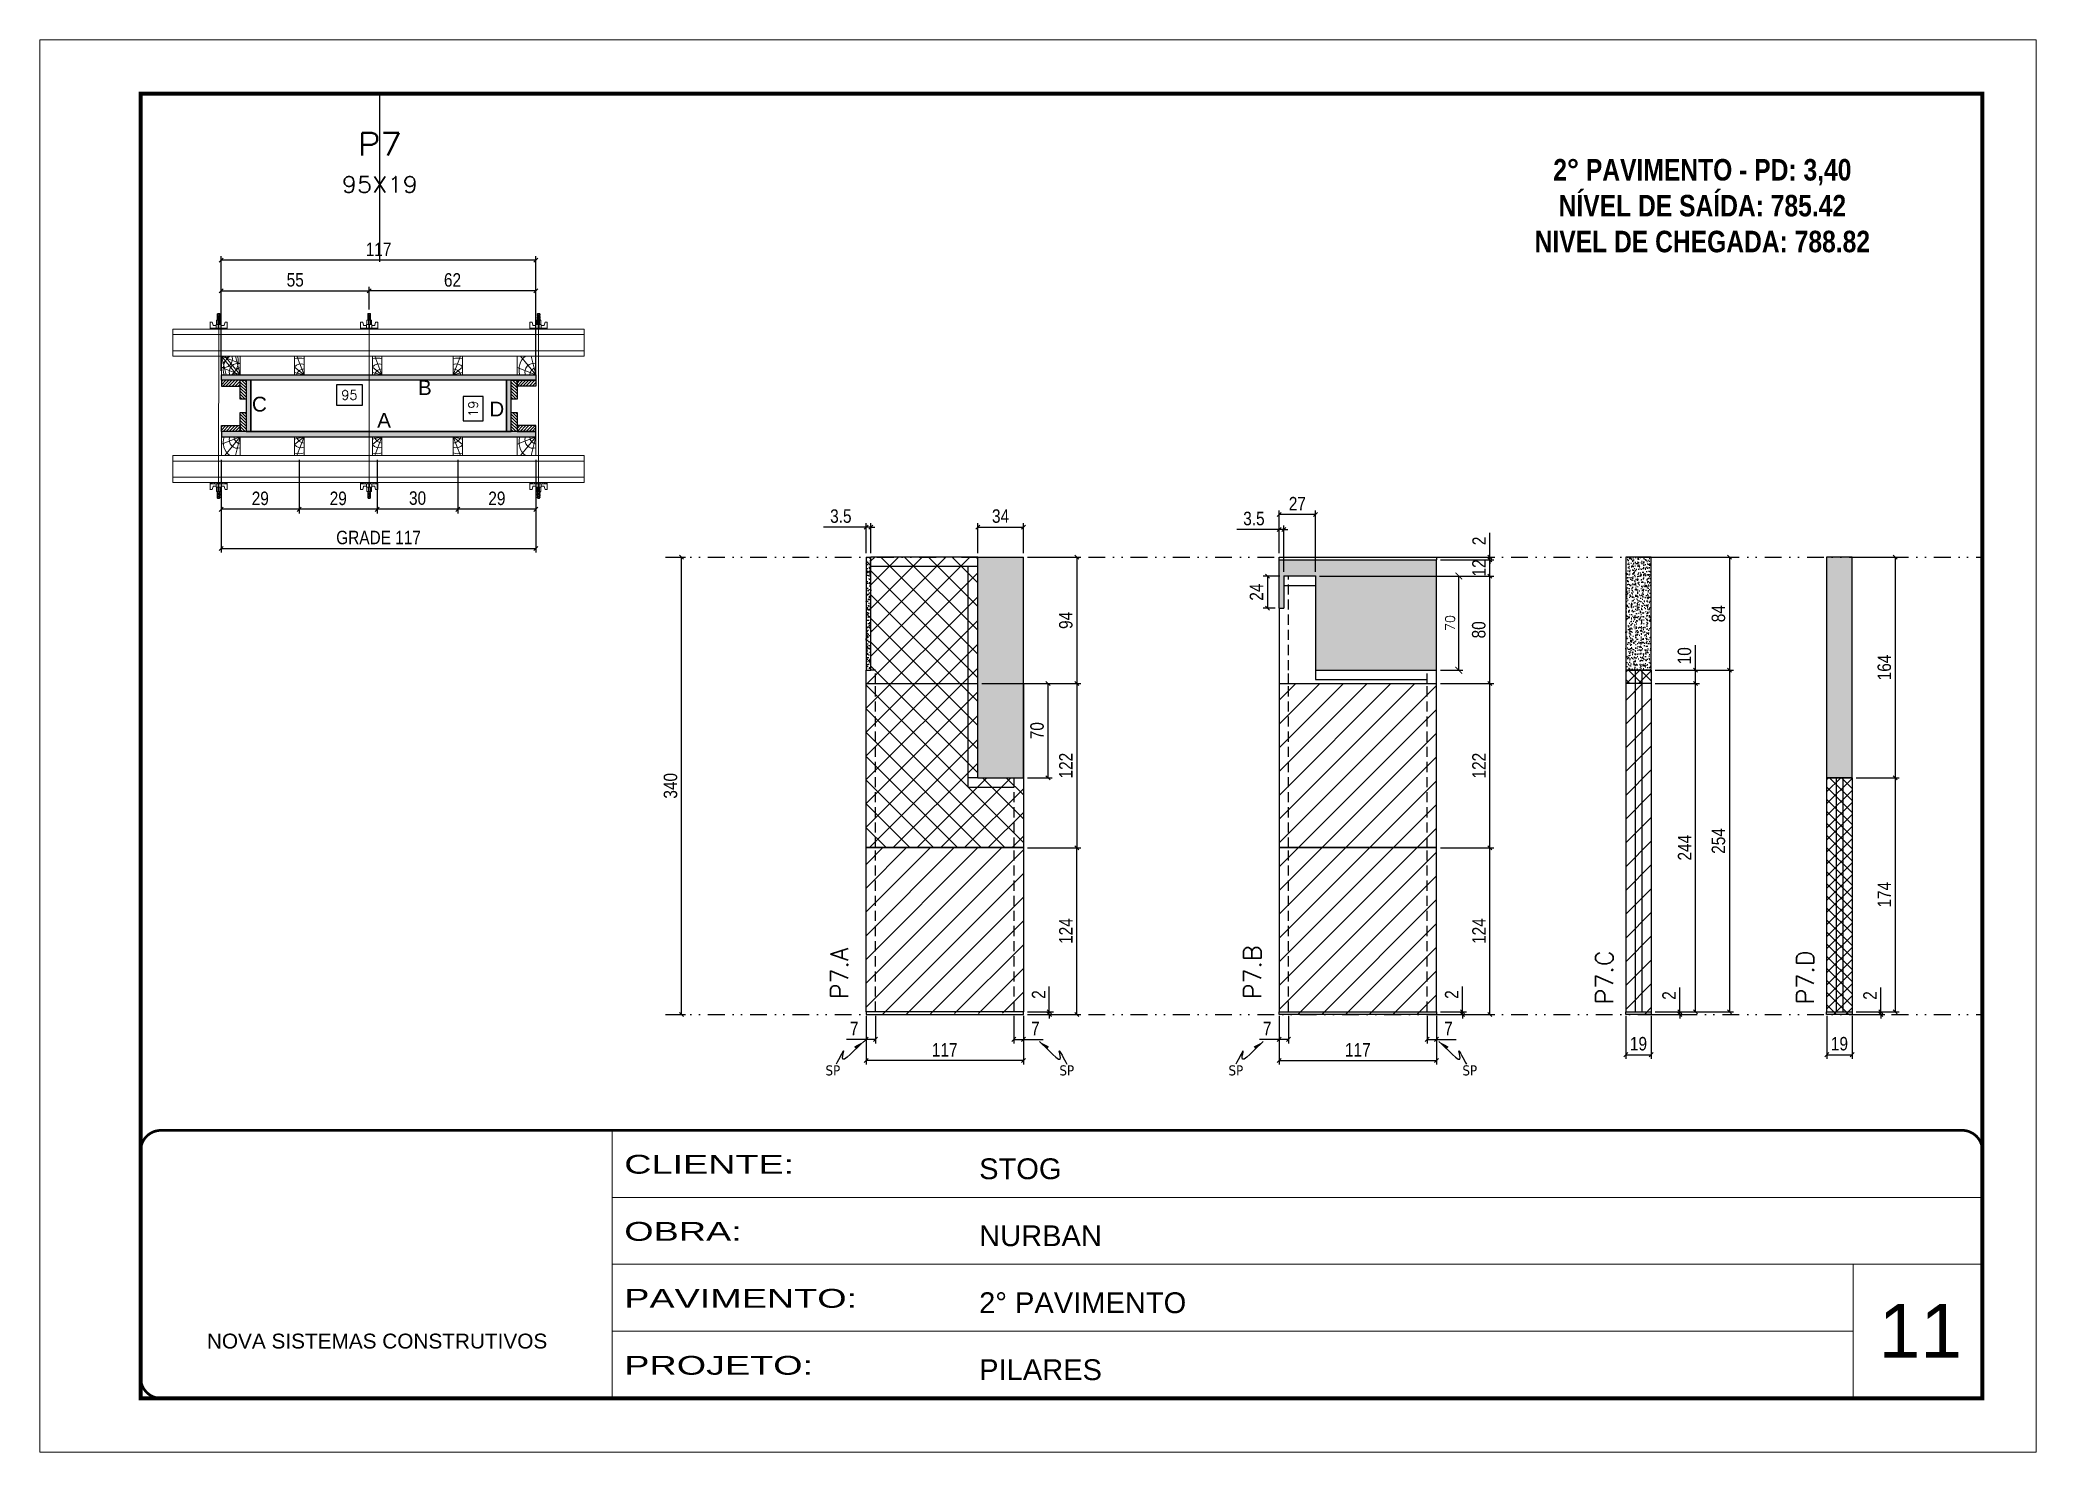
# Model space of a CAD drawing. Extents: x 2201 to 8455, y 252 to 7045.
# Drawn here: x 5385 to 6870, y 3698 to 4748 of the extents above; entities that cross this region are included whole.
import ezdxf
from ezdxf.enums import TextEntityAlignment as Align

# ---------------------------------------------------------------- set-up
doc = ezdxf.new("R2010")
doc.units = 0
for name, pattern in [('CONTINUO', [0]), ('DASHED', [0.75, 0.5, -0.25]), ('DIVIDE2', [0.625, 0.25, -0.125, 0, -0.125, 0, -0.125]), ('HIDDEN', [0.375, 0.25, -0.125])]:
    doc.linetypes.add(name, pattern=pattern)
for name, color, linetype, lineweight in [('CARIMBO', 255, 'Continuous', 9), ('Folhas', 255, 'Continuous', 9), ('Hachura', 251, 'Continuous', 9), ('Madeira', 126, 'Continuous', 18), ('Perfil Metálico', 224, 'Continuous', 18), ('SARRAFO DE PRESSAO', 251, 'DASHED', 9), ('Texto Seção', 7, 'Continuous', 15)]:
    doc.layers.add(name, color=color, linetype=linetype, lineweight=lineweight)
for name, color, linetype in [('CHAPA', 1, 'Continuous'), ('COTA', 241, 'Continuous'), ('Cota Seção (2x)', 241, 'Continuous'), ('MEIO_PONT', 93, 'Continuous'), ('NOMENCLATURA', 7, 'Continuous'), ('Nível', 160, 'Continuous'), ('Painéis', 200, 'Continuous'), ('SARR_2.2x7', 40, 'Continuous'), ('SARRAFO', 251, 'Continuous'), ('Sarrafo de Pressão', 42, 'HIDDEN'), ('texto', 7, 'Continuous'), ('Texto de Titulo', 7, 'Continuous'), ('Texto Qtd Sarr', 242, 'Continuous'), ('TEXTO_GERAL', 7, 'Continuous')]:
    doc.layers.add(name, color=color, linetype=linetype)
doc.styles.add('ARIAL', font='arial.ttf')
doc.styles.add('COTA TECNICA', font='techl___.ttf', dxfattribs={"height": 10})
doc.styles.add('COTA TECNICA 2X', font='techl___.ttf', dxfattribs={"height": 10})
doc.styles.add('COTA TECNICA-50', font='techl___.ttf', dxfattribs={"height": 10})
doc.styles.add('REGUA-120', font='ROMANS.shx', dxfattribs={"height": 15})
doc.styles.add('ROMANC', font='techb___.ttf', dxfattribs={"height": 2.5})
doc.styles.add('ROMANS', font='romans.shx')
doc.styles.get("Standard").update_dxf_attribs({"font": 'arial.ttf'})
doc.styles.add('Tecnologia', font='')
doc.styles.get('Tecnologia').set_extended_font_data('Forgotten Futurist')
doc.dimstyles.new('COTA PAINEL-50', dxfattribs={"dimtxt": 10, "dimasz": 3, "dimexe": 3, "dimexo": 3, "dimgap": 3, "dimtad": 1, "dimdec": 1, "dimzin": 12, "dimdsep": 46, "dimtxsty": 'COTA TECNICA-50', "dimblk1": 'OBLIQUE', "dimblk2": 'OBLIQUE', "dimsah": 1, "dimcen": 0.9, "dimclrd": 4, "dimclre": 4, "dimclrt": 240, "dimadec": 1, "dimazin": 3, "dimtfac": 1, "dimtdec": 1, "dimtmove": 0, "dimatfit": 3, "dimfxl": 1, "dimtolj": 1, "dimtzin": 12, "dimarcsym": 0})
doc.dimstyles.new('Cota Paínel', dxfattribs={"dimtxt": 7, "dimasz": 5, "dimexe": 3, "dimexo": 3, "dimgap": 3, "dimtad": 1, "dimdec": 1, "dimzin": 12, "dimdsep": 46, "dimtxsty": 'ROMANS', "dimblk": 'ARCHTICK', "dimcen": 0, "dimclrd": 4, "dimclre": 4, "dimclrt": 1, "dimadec": 1, "dimazin": 3, "dimtfac": 1, "dimtdec": 1, "dimtmove": 0, "dimatfit": 3, "dimldrblk": 'OBLIQUE', "dimfxl": 1, "dimtolj": 1, "dimtzin": 12, "dimarcsym": 0})
doc.dimstyles.new('PAINEL', dxfattribs={"dimtxt": 10, "dimasz": 3, "dimexe": 3, "dimexo": 3, "dimgap": 3, "dimtad": 1, "dimdec": 1, "dimzin": 12, "dimdsep": 46, "dimtxsty": 'COTA TECNICA', "dimblk1": 'OBLIQUE', "dimblk2": 'OBLIQUE', "dimsah": 1, "dimcen": 0.9, "dimclrd": 4, "dimclre": 4, "dimclrt": 240, "dimadec": 1, "dimazin": 3, "dimtfac": 1, "dimtdec": 1, "dimtmove": 0, "dimatfit": 3, "dimfxl": 1, "dimtolj": 1, "dimtzin": 12, "dimarcsym": 0})
doc.dimstyles.new('SECAO PILAR', dxfattribs={"dimtxt": 10, "dimasz": 3, "dimexe": 3, "dimexo": 3, "dimgap": 3, "dimtad": 1, "dimdec": 1, "dimlfac": 0.5, "dimzin": 12, "dimdsep": 46, "dimtxsty": 'COTA TECNICA 2X', "dimblk1": 'OBLIQUE', "dimblk2": 'OBLIQUE', "dimsah": 1, "dimcen": 0.9, "dimclrd": 256, "dimclre": 256, "dimclrt": 256, "dimadec": 1, "dimazin": 3, "dimtfac": 1, "dimtdec": 1, "dimtmove": 0, "dimatfit": 3, "dimfxl": 1, "dimtolj": 1, "dimtzin": 12, "dimarcsym": 0})
doc.dimstyles.new('SECÇÃO 2', dxfattribs={"dimtxt": 7, "dimasz": 6, "dimexe": 0.18, "dimexo": 2, "dimgap": -4, "dimtad": 3, "dimdec": 1, "dimlfac": 0.5, "dimzin": 12, "dimdsep": 46, "dimtxsty": 'ROMANS', "dimblk": 'ARCHTICK', "dimcen": 0.09, "dimse1": 1, "dimse2": 1, "dimsd1": 1, "dimsd2": 1, "dimclrd": 180, "dimclre": 5, "dimclrt": 1, "dimadec": 0, "dimazin": 3, "dimtfac": 1, "dimtdec": 1, "dimtofl": 0, "dimtmove": 0, "dimatfit": 3, "dimldrblk": 'ARCHTICK', "dimfxl": 1, "dimtolj": 1, "dimtzin": 0, "dimarcsym": 0})
doc.dimstyles.get("Standard").update_dxf_attribs({"dimtxt": 0.18, "dimasz": 0.18, "dimexe": 0.18, "dimexo": 0.0625, "dimgap": 0.09, "dimtad": 0, "dimtih": 1, "dimtoh": 1, "dimdec": 4, "dimzin": 0, "dimdsep": 46, "dimtxsty": 'Standard', "dimcen": 0.09, "dimadec": 0, "dimazin": 0, "dimtfac": 1, "dimtdec": 4, "dimtofl": 0, "dimtmove": 0, "dimatfit": 3, "dimfxl": 1, "dimtolj": 1, "dimtzin": 0, "dimarcsym": 0})
pattern_1 = [(45, (15022.7978, 27385.8304), (-1.12253202, 1.12253202), [])]
pattern_2 = [(45, (14877.7978, 27385.8304), (-1.12253202, 1.12253202), [])]
pattern_3 = [(50, (-167614.649, -105473.8634), (5.46554007, -0.47817257), [0.5715, -6.2865]), (355, (-167614.649, -105473.8634), (-1.05730264, 5.73170536), [0.4572, -5.02921753]), (100.4514447, (-167614.1936, -105473.903), (4.40823741, 5.25353256), [0.48570026, -5.34270734]), (46.1842, (-167614.649, -105472.3394), (8.13237123, -1.26126984), [0.85725, -9.42975]), (96.6355576, (-167613.971, -105472.4445), (7.12212402, 7.42278374), [0.7285507, -8.01406824]), (351.184151, (-167614.649, -105472.339), (7.12212402, 7.42278374), [0.685799, -7.54379196]), (21, (-167613.887, -105472.7204), (4.54843174, -3.06795595), [0.5715, -6.2865]), (326, (-167613.887, -105472.7204), (1.85406085, 5.52563898), [0.4572, -5.0292]), (71.451445, (-167613.508, -105472.976), (6.40249258, 2.45768307), [0.48570026, -5.34269813]), (37.5, (-167614.649, -105473.8634), (0.092658098, 2.536651166), [0, -4.96824, 0, -5.1054, 0, -5.04825]), (7.5, (-167614.649, -105473.8634), (2.004589875, 3.005417245), [0, -2.91084, 0, -4.85394, 0, -1.92405]), (327.5, (-167616.3483, -105473.8634), (4.067717855, -0.17186232), [0, -1.905, 0, -5.9436, 0, -7.8867]), (317.5, (-167617.1103, -105473.8634), (4.44387544, 0.76279473), [0, -2.4765, 0, -3.94716, 0, -5.6007])]

msp = doc.modelspace()

# ---------------------------------------------------------------- texts
at = {"layer": 'CARIMBO', "style": 'ARIAL'}
msp.add_text('11', height=40, dxfattribs=at).set_placement((6752.73, 3767.66))
at = {"layer": 'NOMENCLATURA', "color": 2, "insert": (6621.61, 4685.65), "char_height": 16, "attachment_point": 2, "style": 'ROMANC'}
msp.add_mtext_dynamic_manual_height_columns('\\P2° PAVIMENTO - PD: 3,40\\PNÍVEL DE SAÍDA: 785.42\\PNIVEL DE CHEGADA: 788.82', width=328.3607, gutter_width=1, heights=[0], dxfattribs=at)
at = {"layer": 'texto', "color": 0, "char_height": 7.5, "attachment_point": 5}
for insert in [(5974.76, 3981.25), (6148.79, 3981.25), (6274.56, 3981.25), (6448.59, 3981.25)]:
    msp.add_mtext('{\\fTahoma|b0|i0|c0|p34;\\C4;SP}', dxfattribs=dict(at, insert=insert))
at = {"layer": 'Texto Seção', "char_height": 13, "width": 285.3299, "attachment_point": 7, "rotation": 90, "style": 'REGUA-120'}
for s, insert in [('P7.A', (5986.07, 4034.18)), ('P7.B', (6293.34, 4034.18)), ('\\pxt4;P7.C', (6555.14, 4030.34)), ('\\pxt4;P7.D', (6704.61, 4030.34))]:
    msp.add_mtext(s, dxfattribs=dict(at, insert=insert))
at = {"layer": 'TEXTO_GERAL', "style": 'ARIAL'}
for s, p in [('B', (5671.23, 4489.01)), ('C', (5548.14, 4476.7)), ('A', (5640.89, 4464.73)), ('D', (5724.71, 4473.08))]:
    msp.add_text(s, height=11, dxfattribs=at).set_placement(p, align=Align.MIDDLE_CENTER)

# ---------------------------------------------------------------- blocks, each defined once
blk = doc.blocks.new('9999999999')
at = {"color": 30, "linetype": 'CONTINUO'}
for p, q in [((98564.6, 34230.2), (98564.6, 34429.4)), ((98564.6, 34379.6), (99584, 34379.6)), ((98564.6, 34329.8), (99488, 34329.8)), ((99584, 34329.8), (99488, 34329.8)), ((99488, 34329.8), (99488, 34230.2)), ((98564.6, 34280), (99488, 34280))]:
    blk.add_line(p, q, dxfattribs=at)
at = {"color": 30, "linetype": 'CONTINUO', "const_width": 2}
blk.add_lwpolyline([(99584, 34230.2), (99584, 34414.4, 0.414214), (99569, 34429.4), (98229, 34429.4, 0.414214), (98214, 34414.4), (98214, 34245.2, 0.414214), (98229, 34230.2), (99584, 34230.2)], format="xyb", dxfattribs=at)
at = {"layer": 'Folhas'}
blk.add_lwpolyline([(98139, 34190.2), (99624, 34190.2), (99624, 35240.2), (98139, 35240.2)], close=True, dxfattribs=at)
at = {"layer": 'Folhas', "color": 30, "const_width": 3}
blk.add_lwpolyline([(98214, 34230.2), (99584, 34230.2), (99584, 35200.2), (98214, 35200.2)], close=True, dxfattribs=at)
at = {"color": 7, "linetype": 'Continuous', "ltscale": 5, "style": 'ARIAL'}
for s, height, p in [('STOG', 15.48, (98837.7, 34393.1)), ('NURBAN', 15.48, (98837.7, 34343.3)), ('2° PAVIMENTO', 15.483, (98837.7, 34293.5)), ('NOVA SISTEMAS CONSTRUTIVOS', 11.059, (98263.2, 34267.2)), ('PILARES', 15.48, (98837.7, 34243.7))]:
    blk.add_text(s, height=height, dxfattribs=at).set_placement(p)
at = {"layer": 'Folhas', "color": 7, "style": 'Tecnologia', "width": 1.5}
for s, p in [('CLIENTE:', (98573.7, 34397.2)), ('OBRA:', (98573.7, 34347.3)), ('PAVIMENTO:', (98573.7, 34297.5)), ('PROJETO:', (98573.7, 34247.7))]:
    blk.add_text(s, height=14, dxfattribs=at).set_placement(p)
blk = doc.blocks.new('titulo1')
at = {"layer": 'Defpoints', "color": 252, "linetype": 'HIDDEN', "ltscale": 2}
blk.add_line((0, 0), (0, 125), dxfattribs=at)
at = {"layer": 'Defpoints', "style": 'ROMANS', "oblique": 15}
blk.add_attdef('FOLHA', text='', height=10, dxfattribs=at).set_placement((0, 15.6), align=Align.MIDDLE_CENTER)
at = {"layer": 'Texto Qtd Sarr', "color": 3, "style": 'ROMANS', "oblique": 15}
for tag, height, p in [('TITULO', 17, (0, 71.4)), ('SEÇÃO', 12, (0, 41.5))]:
    blk.add_attdef(tag, text='', height=height, dxfattribs=at).set_placement(p, align=Align.MIDDLE_CENTER)
blk = doc.blocks.new('*D387')
at = {"layer": 'Cota Seção (2x)', "color": 180, "lineweight": -2, "transparency": 16777216}
for p, q in [((5624.8, 4491), (5605.4, 4491)), ((5605.4, 4491), (5605.4, 4476)), ((5624.8, 4476), (5624.8, 4491)), ((5605.4, 4476), (5624.8, 4476))]:
    blk.add_line(p, q, dxfattribs=at)
at = {"layer": 'Defpoints', "color": 0, "transparency": 16777216}
for p in [(5541.8, 4494.4), (5731.8, 4494.4), (5541.8, 4472)]:
    blk.add_point(p, dxfattribs=at)
at = {"layer": 'Cota Seção (2x)', "color": 1, "transparency": 16777216, "insert": (5615.1, 4483.5), "char_height": 7, "attachment_point": 5, "style": 'ROMANS'}
blk.add_mtext('\\A1;95', dxfattribs=at)
blk = doc.blocks.new('_ArchTick')
at = {"color": 0, "linetype": 'ByBlock', "const_width": 0.15}
blk.add_lwpolyline([(-0.5, -0.5), (0.5, 0.5)], dxfattribs=at)
blk = doc.blocks.new('_Oblique')
at = {"color": 0, "linetype": 'ByBlock', "lineweight": -2}
blk.add_line((-0.5, -0.5), (0.5, 0.5), dxfattribs=at)
blk = doc.blocks.new('*D388')
at = {"layer": 'Cota Seção (2x)', "lineweight": -2, "transparency": 16777216}
for p, q in [((5519.8, 4501.4), (5519.8, 4586.7)), ((5753.8, 4583.7), (5519.8, 4583.7)), ((5753.8, 4501.4), (5753.8, 4586.7))]:
    blk.add_line(p, q, dxfattribs=at)
at = {"layer": 'Defpoints', "color": 0, "transparency": 16777216}
for p in [(5519.8, 4583.7), (5519.8, 4498.4), (5753.8, 4498.4)]:
    blk.add_point(p, dxfattribs=at)
at = {"layer": 'Cota Seção (2x)', "lineweight": -2, "transparency": 16777216, "xscale": 3, "yscale": 3, "zscale": 3, "rotation": 180}
blk.add_blockref('_Oblique', (5519.8, 4583.7), dxfattribs=at)
at = {"layer": 'Cota Seção (2x)', "lineweight": -2, "transparency": 16777216, "xscale": 3, "yscale": 3, "zscale": 3}
blk.add_blockref('_Oblique', (5753.8, 4583.7), dxfattribs=at)
at = {"layer": 'Cota Seção (2x)', "transparency": 16777216, "insert": (5636.8, 4591.8), "char_height": 10, "attachment_point": 5, "style": 'COTA TECNICA 2X'}
blk.add_mtext('\\A1;117', dxfattribs=at)
blk = doc.blocks.new('*D389')
at = {"layer": 'Cota Seção (2x)', "lineweight": -2, "transparency": 16777216}
for p, q in [((5629.8, 4547.2), (5629.8, 4563.9)), ((5753.8, 4560.9), (5629.8, 4560.9)), ((5753.8, 4535.4), (5753.8, 4563.9))]:
    blk.add_line(p, q, dxfattribs=at)
at = {"layer": 'Defpoints', "color": 0, "transparency": 16777216}
for p in [(5629.8, 4560.9), (5629.8, 4544.2), (5753.8, 4532.4)]:
    blk.add_point(p, dxfattribs=at)
at = {"layer": 'Cota Seção (2x)', "lineweight": -2, "transparency": 16777216, "xscale": 3, "yscale": 3, "zscale": 3, "rotation": 180}
blk.add_blockref('_Oblique', (5629.8, 4560.9), dxfattribs=at)
at = {"layer": 'Cota Seção (2x)', "lineweight": -2, "transparency": 16777216, "xscale": 3, "yscale": 3, "zscale": 3}
blk.add_blockref('_Oblique', (5753.8, 4560.9), dxfattribs=at)
at = {"layer": 'Cota Seção (2x)', "transparency": 16777216, "insert": (5691.8, 4569), "char_height": 10, "attachment_point": 5, "style": 'COTA TECNICA 2X'}
blk.add_mtext('\\A1;62', dxfattribs=at)
blk = doc.blocks.new('*D390')
at = {"layer": 'Cota Seção (2x)', "lineweight": -2, "transparency": 16777216}
for p, q in [((5519.8, 4535.4), (5519.8, 4563.9)), ((5519.8, 4560.9), (5629.8, 4560.9)), ((5629.8, 4547.2), (5629.8, 4563.9))]:
    blk.add_line(p, q, dxfattribs=at)
at = {"layer": 'Defpoints', "color": 0, "transparency": 16777216}
for p in [(5629.8, 4560.9), (5629.8, 4544.2), (5519.8, 4532.4)]:
    blk.add_point(p, dxfattribs=at)
at = {"layer": 'Cota Seção (2x)', "lineweight": -2, "transparency": 16777216, "xscale": 3, "yscale": 3, "zscale": 3, "rotation": 180}
blk.add_blockref('_Oblique', (5519.8, 4560.9), dxfattribs=at)
at = {"layer": 'Cota Seção (2x)', "lineweight": -2, "transparency": 16777216, "xscale": 3, "yscale": 3, "zscale": 3}
blk.add_blockref('_Oblique', (5629.8, 4560.9), dxfattribs=at)
at = {"layer": 'Cota Seção (2x)', "transparency": 16777216, "insert": (5574.8, 4569.1), "char_height": 10, "attachment_point": 5, "style": 'COTA TECNICA 2X'}
blk.add_mtext('\\A1;55', dxfattribs=at)
blk = doc.blocks.new('*D391')
at = {"layer": 'Cota Seção (2x)', "color": 180, "lineweight": -2, "transparency": 16777216}
for p, q in [((5714.7, 4482.3), (5699.7, 4482.3)), ((5699.7, 4482.3), (5699.7, 4464.3)), ((5714.7, 4464.3), (5714.7, 4482.3)), ((5699.7, 4464.3), (5714.7, 4464.3))]:
    blk.add_line(p, q, dxfattribs=at)
at = {"layer": 'Defpoints', "color": 0, "transparency": 16777216}
for p in [(5731.8, 4494.4), (5718.7, 4456.4), (5731.8, 4456.4)]:
    blk.add_point(p, dxfattribs=at)
at = {"layer": 'Cota Seção (2x)', "color": 1, "transparency": 16777216, "insert": (5707.2, 4473.3), "char_height": 7, "attachment_point": 5, "rotation": 90, "style": 'ROMANS'}
blk.add_mtext('\\A1;19', dxfattribs=at)
blk = doc.blocks.new('C')
at = {"layer": 'Hachura', "color": 0}
for p, q in [((0, 3.22), (0, -3.22)), ((0.45, 3.22), (0, 3.22)), ((0.46, 3.16), (0, 3.16)), ((0.46, 3.05), (0, 3.05)), ((0.46, 2.88), (0, 2.88)), ((0, 2.75), (0, -1.16)), ((0.46, 2.65), (0, 2.65)), ((0.46, 2.23), (0, 2.23)), ((0.46, 1.51), (0, 1.51)), ((0.39, 0.49), (0.17, 0.49)), ((0.45, -3.23), (0.45, 3.22)), ((0.45, 3.22), (2.58, 3.22)), ((1.74, 0.97), (0.45, 0.97)), ((1.45, 0.1), (0.45, 0.1)), ((1.35, 1.94), (1.35, 0.96)), ((2.58, 2.39), (1.47, 2.09)), ((1.74, -0.97), (1.74, 0.97)), ((1.74, 0.97), (1.74, 0.84)), ((1.74, 0.97), (1.74, 0.84)), ((1.74, 0.84), (3.35, 0.84)), ((3.35, 0.45), (1.74, 0.45)), ((2.58, 3.22), (2.58, 2.39)), ((3.32, 0.84), (3.32, -0.84)), ((3.35, 0.84), (3.35, -0.84)), ((3.68, 0.45), (3.35, 0.45)), ((3.84, -0.52), (3.35, 0.45)), ((3.35, 0.06), (3.67, -0.57)), ((3.68, 0.45), (4.16, -0.52)), ((3.72, 0.5), (4.25, -0.57)), ((4.37, -0.55), (3.83, 0.53)), ((4.15, 0.45), (3.93, 0.45)), ((4.42, -0.52), (3.93, 0.45)), ((4.15, 0.45), (4.26, 0.45)), ((4.26, 0.45), (4.74, -0.52)), ((4.3, 0.5), (4.83, -0.57)), ((4.95, -0.55), (4.41, 0.53)), ((4.51, 0.45), (4.84, 0.45)), ((5, -0.52), (4.51, 0.45)), ((4.84, 0.45), (5.32, -0.52)), ((4.88, 0.5), (5.41, -0.57)), ((5.53, -0.55), (4.99, 0.53)), ((5.58, -0.52), (5.09, 0.45)), ((5.42, 0.45), (5.09, 0.45)), ((5.58, -0.52), (5.09, 0.45)), ((5.42, 0.45), (5.74, -0.19)), ((5.46, 0.5), (5.74, -0.07)), ((5.74, 0.19), (5.57, 0.53)), ((5.74, 0.32), (5.68, 0.45)), ((5.68, 0.45), (5.74, 0.45)), ((5.74, 0.45), (5.9, 0.29)), ((5.74, 0.45), (5.74, -0.52)), ((5.9, -0.36), (5.9, 0.29)), ((0.45, 0), (0, 0)), ((0.46, -1.52), (0, -1.52)), ((0.46, -2.23), (0, -2.23)), ((0.46, -2.65), (0, -2.65)), ((0.46, -2.88), (0, -2.88)), ((0.46, -3.05), (0, -3.05)), ((0.46, -3.16), (0, -3.16)), ((0, -3.22), (2.57, -3.22)), ((0.08, -0.48), (0.29, -0.48)), ((0.29, -0.48), (0.4, -0.48)), ((0.45, 0), (0.45, -0.97)), ((0.45, -0.16), (1.45, -0.16)), ((0.45, -0.65), (0.45, -0.32)), ((0.45, -3.23), (0.45, -0.65)), ((0.45, -0.97), (1.74, -0.97)), ((1.35, -1.94), (1.35, -0.97)), ((2.58, -2.39), (1.47, -2.1)), ((3.35, -0.32), (1.74, -0.32)), ((3.35, -0.84), (1.74, -0.84)), ((2.58, -3.23), (2.58, -2.39)), ((3.35, -0.07), (3.58, -0.52)), ((3.35, -0.52), (3.58, -0.52)), ((3.84, -0.52), (4.16, -0.52)), ((4.42, -0.52), (4.74, -0.52)), ((4.63, -0.52), (4.74, -0.52)), ((5, -0.52), (5.32, -0.52)), ((5.58, -0.52), (5.74, -0.52)), ((5.74, -0.52), (5.9, -0.36)), ((5.74, -0.52), (5.74, -0.52))]:
    blk.add_line(p, q, dxfattribs=at)
for centre, radius, start, end in [((1.52, 1.94), 0.161, 104.74356, 180), ((1.44, -0.03), 0.129, 272.69497, 87.30503), ((3.81, 0.39), 0.143, 25.56881, 154.43119), ((4.39, 0.39), 0.143, 25.56881, 154.43119), ((4.97, 0.39), 0.143, 25.56881, 154.43119), ((5.55, 0.39), 0.143, 25.56881, 154.43119), ((0.17, -0.37), 0.174, 221.74404, 317.85924), ((1.52, -1.94), 0.161, 180, 255.25644), ((3.71, -0.4), 0.174, 222.14076, 318.25596), ((4.29, -0.4), 0.174, 222.14076, 318.25596), ((4.87, -0.4), 0.174, 222.14076, 318.25596), ((5.45, -0.4), 0.174, 222.14076, 318.25596), ((5.61, -0.4), 0.174, 317.85924, 318.25596)]:
    blk.add_arc(centre, radius, start, end, dxfattribs=at)
blk = doc.blocks.new('PONTALETE')
at = {"layer": 'Madeira'}
for q in [(2.71, 7), (7, 5.76), (7, 1.74)]:
    blk.add_line((0, 0), q, dxfattribs=at)
blk.add_lwpolyline([(0, 0), (7, 0), (7, 7), (0, 7)], close=True, dxfattribs=at)
for centre, radius, start, end in [((2.04, 0.06), 6.23, 37.28179, 109.09128), ((1.09, 0.9), 3.19, 343.60304, 109.98471), ((-0.21, -0.78), 3.09, 14.63219, 86.0383)]:
    blk.add_arc(centre, radius, start, end, dxfattribs=at)
blk = doc.blocks.new('MEIO PONTALETE')
at = {"layer": 'Madeira'}
for q in [(2.71, 7), (3.5, 2.88), (3.5, 0.87)]:
    blk.add_line((0, 0), q, dxfattribs=at)
blk.add_lwpolyline([(0, 0), (3.5, 0), (3.5, 7), (0, 7)], close=True, dxfattribs=at)
for centre, radius, start, end in [((2.04, 0.06), 6.23, 76.44987, 109.09128), ((1.09, 0.9), 3.19, 40.90626, 109.98471), ((-0.21, -0.78), 3.09, 14.63219, 86.0383)]:
    blk.add_arc(centre, radius, start, end, dxfattribs=at)
blk = doc.blocks.new('*D783')
at = {"layer": 'Cota Seção (2x)', "lineweight": -2, "transparency": 16777216}
for p, q in [((5695.8, 4435.4), (5695.8, 4395.5)), ((5753.8, 4435.4), (5753.8, 4395.5)), ((5753.8, 4398.5), (5695.8, 4398.5))]:
    blk.add_line(p, q, dxfattribs=at)
at = {"layer": 'Defpoints', "color": 0, "transparency": 16777216}
for p in [(5695.8, 4438.4), (5753.8, 4438.4), (5695.8, 4398.5)]:
    blk.add_point(p, dxfattribs=at)
at = {"layer": 'Cota Seção (2x)', "lineweight": -2, "transparency": 16777216, "xscale": 3, "yscale": 3, "zscale": 3, "rotation": 180}
blk.add_blockref('_Oblique', (5695.8, 4398.5), dxfattribs=at)
at = {"layer": 'Cota Seção (2x)', "lineweight": -2, "transparency": 16777216, "xscale": 3, "yscale": 3, "zscale": 3}
blk.add_blockref('_Oblique', (5753.8, 4398.5), dxfattribs=at)
at = {"layer": 'Cota Seção (2x)', "transparency": 16777216, "insert": (5724.8, 4406.6), "char_height": 10, "attachment_point": 5, "style": 'COTA TECNICA 2X'}
blk.add_mtext('\\A1;29', dxfattribs=at)
blk = doc.blocks.new('*D784')
at = {"layer": 'Cota Seção (2x)', "lineweight": -2, "transparency": 16777216}
for p, q in [((5635.8, 4435.4), (5635.8, 4395.5)), ((5695.8, 4435.4), (5695.8, 4395.5)), ((5695.8, 4398.5), (5635.8, 4398.5))]:
    blk.add_line(p, q, dxfattribs=at)
at = {"layer": 'Defpoints', "color": 0, "transparency": 16777216}
for p in [(5635.8, 4438.4), (5695.8, 4438.4), (5635.8, 4398.5)]:
    blk.add_point(p, dxfattribs=at)
at = {"layer": 'Cota Seção (2x)', "lineweight": -2, "transparency": 16777216, "xscale": 3, "yscale": 3, "zscale": 3, "rotation": 180}
blk.add_blockref('_Oblique', (5635.8, 4398.5), dxfattribs=at)
at = {"layer": 'Cota Seção (2x)', "lineweight": -2, "transparency": 16777216, "xscale": 3, "yscale": 3, "zscale": 3}
blk.add_blockref('_Oblique', (5695.8, 4398.5), dxfattribs=at)
at = {"layer": 'Cota Seção (2x)', "transparency": 16777216, "insert": (5665.8, 4406.8), "char_height": 10, "attachment_point": 5, "style": 'COTA TECNICA 2X'}
blk.add_mtext('\\A1;30', dxfattribs=at)
blk = doc.blocks.new('*D785')
at = {"layer": 'Cota Seção (2x)', "lineweight": -2, "transparency": 16777216}
for p, q in [((5577.8, 4435.4), (5577.8, 4395.5)), ((5635.8, 4435.4), (5635.8, 4395.5)), ((5635.8, 4398.5), (5577.8, 4398.5))]:
    blk.add_line(p, q, dxfattribs=at)
at = {"layer": 'Defpoints', "color": 0, "transparency": 16777216}
for p in [(5577.8, 4438.4), (5635.8, 4438.4), (5577.8, 4398.5)]:
    blk.add_point(p, dxfattribs=at)
at = {"layer": 'Cota Seção (2x)', "lineweight": -2, "transparency": 16777216, "xscale": 3, "yscale": 3, "zscale": 3, "rotation": 180}
blk.add_blockref('_Oblique', (5577.8, 4398.5), dxfattribs=at)
at = {"layer": 'Cota Seção (2x)', "lineweight": -2, "transparency": 16777216, "xscale": 3, "yscale": 3, "zscale": 3}
blk.add_blockref('_Oblique', (5635.8, 4398.5), dxfattribs=at)
at = {"layer": 'Cota Seção (2x)', "transparency": 16777216, "insert": (5606.8, 4406.6), "char_height": 10, "attachment_point": 5, "style": 'COTA TECNICA 2X'}
blk.add_mtext('\\A1;29', dxfattribs=at)
blk = doc.blocks.new('*D786')
at = {"layer": 'Cota Seção (2x)', "lineweight": -2, "transparency": 16777216}
for p, q in [((5519.8, 4435.4), (5519.8, 4395.5)), ((5577.8, 4435.4), (5577.8, 4395.5)), ((5577.8, 4398.5), (5519.8, 4398.5))]:
    blk.add_line(p, q, dxfattribs=at)
at = {"layer": 'Defpoints', "color": 0, "transparency": 16777216}
for p in [(5519.8, 4438.4), (5577.8, 4438.4), (5519.8, 4398.5)]:
    blk.add_point(p, dxfattribs=at)
at = {"layer": 'Cota Seção (2x)', "lineweight": -2, "transparency": 16777216, "xscale": 3, "yscale": 3, "zscale": 3, "rotation": 180}
blk.add_blockref('_Oblique', (5519.8, 4398.5), dxfattribs=at)
at = {"layer": 'Cota Seção (2x)', "lineweight": -2, "transparency": 16777216, "xscale": 3, "yscale": 3, "zscale": 3}
blk.add_blockref('_Oblique', (5577.8, 4398.5), dxfattribs=at)
at = {"layer": 'Cota Seção (2x)', "transparency": 16777216, "insert": (5548.8, 4406.6), "char_height": 10, "attachment_point": 5, "style": 'COTA TECNICA 2X'}
blk.add_mtext('\\A1;29', dxfattribs=at)
blk = doc.blocks.new('*D787')
at = {"layer": 'Cota Seção (2x)', "lineweight": -2, "transparency": 16777216}
for p, q in [((5519.8, 4435.4), (5519.8, 4366.4)), ((5753.8, 4435.4), (5753.8, 4366.4)), ((5519.8, 4369.4), (5753.8, 4369.4))]:
    blk.add_line(p, q, dxfattribs=at)
at = {"layer": 'Defpoints', "color": 0, "transparency": 16777216}
for p in [(5519.8, 4438.4), (5753.8, 4438.4), (5753.8, 4369.4)]:
    blk.add_point(p, dxfattribs=at)
at = {"layer": 'Cota Seção (2x)', "lineweight": -2, "transparency": 16777216, "xscale": 3, "yscale": 3, "zscale": 3, "rotation": 180}
blk.add_blockref('_Oblique', (5519.8, 4369.4), dxfattribs=at)
at = {"layer": 'Cota Seção (2x)', "lineweight": -2, "transparency": 16777216, "xscale": 3, "yscale": 3, "zscale": 3}
blk.add_blockref('_Oblique', (5753.8, 4369.4), dxfattribs=at)
at = {"layer": 'Cota Seção (2x)', "transparency": 16777216, "insert": (5636.8, 4377.5), "char_height": 10, "attachment_point": 5, "style": 'COTA TECNICA 2X'}
blk.add_mtext('\\A1;GRADE 117', dxfattribs=at)
blk = doc.blocks.new('*D750')
at = {"layer": 'COTA', "color": 4, "lineweight": -2, "transparency": 16777216}
for p, q in [((5853.3, 4362.9), (5865.2, 4362.9)), ((5862.2, 4022.9), (5862.2, 4362.9)), ((5853.3, 4022.9), (5865.2, 4022.9))]:
    blk.add_line(p, q, dxfattribs=at)
at = {"layer": 'Defpoints', "color": 0, "transparency": 16777216}
for p in [(5850.3, 4362.9), (5862.2, 4362.9), (5850.3, 4022.9)]:
    blk.add_point(p, dxfattribs=at)
at = {"layer": 'COTA', "color": 4, "lineweight": -2, "transparency": 16777216, "xscale": 3, "yscale": 3, "zscale": 3}
for p, rotation in [((5862.2, 4362.9), 90), ((5862.2, 4022.9), 270)]:
    blk.add_blockref('_Oblique', p, dxfattribs=dict(at, rotation=rotation))
at = {"layer": 'COTA', "color": 240, "transparency": 16777216, "insert": (5854, 4192.9), "char_height": 10, "attachment_point": 5, "rotation": 90, "style": 'COTA TECNICA-50'}
blk.add_mtext('\\A1;340', dxfattribs=at)
blk = doc.blocks.new('*D402')
at = {"layer": 'COTA', "color": 4, "lineweight": -2, "transparency": 16777216}
for p, q in [((5999.5, 4021.9), (5999.5, 3985.6)), ((6116.5, 4021.9), (6116.5, 3985.6)), ((6116.5, 3988.6), (5999.5, 3988.6))]:
    blk.add_line(p, q, dxfattribs=at)
at = {"layer": 'Defpoints', "color": 0, "transparency": 16777216}
for p in [(5999.5, 4024.9), (6116.5, 4024.9), (5999.5, 3988.6)]:
    blk.add_point(p, dxfattribs=at)
at = {"layer": 'COTA', "color": 4, "lineweight": -2, "transparency": 16777216, "xscale": 3, "yscale": 3, "zscale": 3, "rotation": 180}
blk.add_blockref('_Oblique', (5999.5, 3988.6), dxfattribs=at)
at = {"layer": 'COTA', "color": 4, "lineweight": -2, "transparency": 16777216, "xscale": 3, "yscale": 3, "zscale": 3}
blk.add_blockref('_Oblique', (6116.5, 3988.6), dxfattribs=at)
at = {"layer": 'COTA', "color": 240, "transparency": 16777216, "insert": (6058, 3996.6), "char_height": 10, "attachment_point": 5, "style": 'COTA TECNICA'}
blk.add_mtext('\\A1;117', dxfattribs=at)
blk = doc.blocks.new('*D403')
at = {"layer": 'COTA', "color": 4, "lineweight": -2, "transparency": 16777216}
for p, q in [((6109.5, 4021.9), (6109.5, 4001.4)), ((6116.5, 4019.9), (6116.5, 4001.4)), ((6109.5, 4004.4), (6116.5, 4004.4)), ((6116.5, 4004.4), (6131.3, 4004.4))]:
    blk.add_line(p, q, dxfattribs=at)
at = {"layer": 'Defpoints', "color": 0, "transparency": 16777216}
for p in [(6109.5, 4024.9), (6116.5, 4022.9), (6116.5, 4004.4)]:
    blk.add_point(p, dxfattribs=at)
at = {"layer": 'COTA', "color": 4, "lineweight": -2, "transparency": 16777216, "xscale": 3, "yscale": 3, "zscale": 3, "rotation": 180}
blk.add_blockref('_Oblique', (6109.5, 4004.4), dxfattribs=at)
at = {"layer": 'COTA', "color": 4, "lineweight": -2, "transparency": 16777216, "xscale": 3, "yscale": 3, "zscale": 3}
blk.add_blockref('_Oblique', (6116.5, 4004.4), dxfattribs=at)
at = {"layer": 'COTA', "color": 240, "transparency": 16777216, "insert": (6125.4, 4012.5), "char_height": 10, "attachment_point": 5, "style": 'COTA TECNICA-50'}
blk.add_mtext('\\A1;7', dxfattribs=at)
blk = doc.blocks.new('*D404')
at = {"layer": 'COTA', "color": 4, "lineweight": -2, "transparency": 16777216}
for p, q in [((5999.5, 4019.9), (5999.5, 4001.4)), ((6006.5, 4021.9), (6006.5, 4001.4)), ((5999.5, 4004.4), (5984.8, 4004.4)), ((6006.5, 4004.4), (5999.5, 4004.4))]:
    blk.add_line(p, q, dxfattribs=at)
at = {"layer": 'Defpoints', "color": 0, "transparency": 16777216}
for p in [(6006.5, 4024.9), (5999.5, 4022.9), (5999.5, 4004.4)]:
    blk.add_point(p, dxfattribs=at)
at = {"layer": 'COTA', "color": 4, "lineweight": -2, "transparency": 16777216, "xscale": 3, "yscale": 3, "zscale": 3, "rotation": 180}
blk.add_blockref('_Oblique', (5999.5, 4004.4), dxfattribs=at)
at = {"layer": 'COTA', "color": 4, "lineweight": -2, "transparency": 16777216, "xscale": 3, "yscale": 3, "zscale": 3}
blk.add_blockref('_Oblique', (6006.5, 4004.4), dxfattribs=at)
at = {"layer": 'COTA', "color": 240, "transparency": 16777216, "insert": (5990.7, 4012.5), "char_height": 10, "attachment_point": 5, "style": 'COTA TECNICA-50'}
blk.add_mtext('\\A1;7', dxfattribs=at)
blk = doc.blocks.new('*D405')
at = {"layer": 'COTA', "color": 4, "linetype": 'ByBlock', "lineweight": -2, "transparency": 16777216}
for p, q in [((6119.5, 4146.9), (6159.2, 4146.9)), ((6156.2, 4022.9), (6156.2, 4146.9)), ((6119.5, 4022.9), (6159.2, 4022.9))]:
    blk.add_line(p, q, dxfattribs=at)
at = {"layer": 'Defpoints', "color": 0, "linetype": 'ByBlock', "transparency": 16777216}
for p in [(6116.5, 4146.9), (6156.2, 4146.9), (6116.5, 4022.9)]:
    blk.add_point(p, dxfattribs=at)
at = {"layer": 'COTA', "color": 4, "linetype": 'ByBlock', "lineweight": -2, "transparency": 16777216, "xscale": 3, "yscale": 3, "zscale": 3}
for p, rotation in [((6156.2, 4146.9), 90), ((6156.2, 4022.9), 270)]:
    blk.add_blockref('_Oblique', p, dxfattribs=dict(at, rotation=rotation))
at = {"layer": 'COTA', "color": 240, "linetype": 'ByBlock', "transparency": 16777216, "insert": (6148.1, 4084.9), "char_height": 10, "attachment_point": 5, "rotation": 90, "style": 'COTA TECNICA'}
blk.add_mtext('\\A1;124', dxfattribs=at)
blk = doc.blocks.new('*D406')
at = {"layer": 'COTA', "color": 4, "lineweight": -2, "transparency": 16777216}
for p, q in [((6135.8, 4024.9), (6135.8, 4043.7)), ((6119.5, 4024.9), (6138.8, 4024.9)), ((6135.8, 4022.9), (6135.8, 4024.9)), ((6119.5, 4022.9), (6138.8, 4022.9)), ((6135.8, 4022.9), (6135.8, 4019.9))]:
    blk.add_line(p, q, dxfattribs=at)
at = {"layer": 'Defpoints', "color": 0, "transparency": 16777216}
for p in [(6116.5, 4024.9), (6116.5, 4022.9), (6135.8, 4022.9)]:
    blk.add_point(p, dxfattribs=at)
at = {"layer": 'COTA', "color": 4, "lineweight": -2, "transparency": 16777216, "xscale": 3, "yscale": 3, "zscale": 3}
for p, rotation in [((6135.8, 4024.9), 270), ((6135.8, 4022.9), 90)]:
    blk.add_blockref('_Oblique', p, dxfattribs=dict(at, rotation=rotation))
at = {"layer": 'COTA', "color": 240, "transparency": 16777216, "insert": (6127.8, 4037.7), "char_height": 10, "attachment_point": 5, "rotation": 90, "style": 'COTA TECNICA-50'}
blk.add_mtext('\\A1;2', dxfattribs=at)
blk = doc.blocks.new('*D407')
at = {"layer": 'COTA', "color": 4, "linetype": 'ByBlock', "lineweight": -2, "transparency": 16777216}
for p, q in [((6119.5, 4146.9), (6159.2, 4146.9)), ((6156.2, 4022.9), (6156.2, 4146.9)), ((6119.5, 4022.9), (6159.2, 4022.9))]:
    blk.add_line(p, q, dxfattribs=at)
at = {"layer": 'Defpoints', "color": 0, "linetype": 'ByBlock', "transparency": 16777216}
for p in [(6116.5, 4146.9), (6156.2, 4146.9), (6116.5, 4022.9)]:
    blk.add_point(p, dxfattribs=at)
at = {"layer": 'COTA', "color": 4, "linetype": 'ByBlock', "lineweight": -2, "transparency": 16777216, "xscale": 3, "yscale": 3, "zscale": 3}
for p, rotation in [((6156.2, 4146.9), 90), ((6156.2, 4022.9), 270)]:
    blk.add_blockref('_Oblique', p, dxfattribs=dict(at, rotation=rotation))
at = {"layer": 'COTA', "color": 240, "linetype": 'ByBlock', "transparency": 16777216, "insert": (6148.1, 4084.9), "char_height": 10, "attachment_point": 5, "rotation": 90, "style": 'COTA TECNICA'}
blk.add_mtext('\\A1;124', dxfattribs=at)
blk = doc.blocks.new('*D408')
at = {"layer": 'COTA', "color": 4, "lineweight": -2, "transparency": 16777216}
for p, q in [((6306.8, 4021.9), (6306.8, 3985.6)), ((6423.8, 4021.9), (6423.8, 3985.6)), ((6306.8, 3988.6), (6423.8, 3988.6))]:
    blk.add_line(p, q, dxfattribs=at)
at = {"layer": 'Defpoints', "color": 0, "transparency": 16777216}
for p in [(6306.8, 4024.9), (6423.8, 4024.9), (6423.8, 3988.6)]:
    blk.add_point(p, dxfattribs=at)
at = {"layer": 'COTA', "color": 4, "lineweight": -2, "transparency": 16777216, "xscale": 3, "yscale": 3, "zscale": 3, "rotation": 180}
blk.add_blockref('_Oblique', (6306.8, 3988.6), dxfattribs=at)
at = {"layer": 'COTA', "color": 4, "lineweight": -2, "transparency": 16777216, "xscale": 3, "yscale": 3, "zscale": 3}
blk.add_blockref('_Oblique', (6423.8, 3988.6), dxfattribs=at)
at = {"layer": 'COTA', "color": 240, "transparency": 16777216, "insert": (6365.3, 3996.6), "char_height": 10, "attachment_point": 5, "style": 'COTA TECNICA'}
blk.add_mtext('\\A1;117', dxfattribs=at)
blk = doc.blocks.new('*D409')
at = {"layer": 'COTA', "color": 4, "lineweight": -2, "transparency": 16777216}
for p, q in [((6306.8, 4019.9), (6306.8, 4001.4)), ((6313.8, 4021.9), (6313.8, 4001.4)), ((6306.8, 4004.4), (6292.1, 4004.4)), ((6313.8, 4004.4), (6306.8, 4004.4))]:
    blk.add_line(p, q, dxfattribs=at)
at = {"layer": 'Defpoints', "color": 0, "transparency": 16777216}
for p in [(6313.8, 4024.9), (6306.8, 4022.9), (6306.8, 4004.4)]:
    blk.add_point(p, dxfattribs=at)
at = {"layer": 'COTA', "color": 4, "lineweight": -2, "transparency": 16777216, "xscale": 3, "yscale": 3, "zscale": 3, "rotation": 180}
blk.add_blockref('_Oblique', (6306.8, 4004.4), dxfattribs=at)
at = {"layer": 'COTA', "color": 4, "lineweight": -2, "transparency": 16777216, "xscale": 3, "yscale": 3, "zscale": 3}
blk.add_blockref('_Oblique', (6313.8, 4004.4), dxfattribs=at)
at = {"layer": 'COTA', "color": 240, "transparency": 16777216, "insert": (6297.9, 4012.5), "char_height": 10, "attachment_point": 5, "style": 'COTA TECNICA-50'}
blk.add_mtext('\\A1;7', dxfattribs=at)
blk = doc.blocks.new('*D343')
at = {"layer": 'COTA', "color": 4, "lineweight": -2, "transparency": 16777216}
for p, q in [((6416.8, 4021.9), (6416.8, 4001.4)), ((6423.8, 4019.9), (6423.8, 4001.4)), ((6416.8, 4004.4), (6423.8, 4004.4)), ((6423.8, 4004.4), (6438.5, 4004.4))]:
    blk.add_line(p, q, dxfattribs=at)
at = {"layer": 'Defpoints', "color": 0, "transparency": 16777216}
for p in [(6416.8, 4024.9), (6423.8, 4022.9), (6423.8, 4004.4)]:
    blk.add_point(p, dxfattribs=at)
at = {"layer": 'COTA', "color": 4, "lineweight": -2, "transparency": 16777216, "xscale": 3, "yscale": 3, "zscale": 3, "rotation": 180}
blk.add_blockref('_Oblique', (6416.8, 4004.4), dxfattribs=at)
at = {"layer": 'COTA', "color": 4, "lineweight": -2, "transparency": 16777216, "xscale": 3, "yscale": 3, "zscale": 3}
blk.add_blockref('_Oblique', (6423.8, 4004.4), dxfattribs=at)
at = {"layer": 'COTA', "color": 240, "transparency": 16777216, "insert": (6432.7, 4012.5), "char_height": 10, "attachment_point": 5, "style": 'COTA TECNICA-50'}
blk.add_mtext('\\A1;7', dxfattribs=at)
blk = doc.blocks.new('*D344')
at = {"layer": 'COTA', "color": 4, "linetype": 'ByBlock', "lineweight": -2, "transparency": 16777216}
for p, q in [((6426.8, 4146.9), (6466.5, 4146.9)), ((6463.5, 4022.9), (6463.5, 4146.9)), ((6426.8, 4022.9), (6466.5, 4022.9))]:
    blk.add_line(p, q, dxfattribs=at)
at = {"layer": 'Defpoints', "color": 0, "linetype": 'ByBlock', "transparency": 16777216}
for p in [(6423.8, 4146.9), (6463.5, 4146.9), (6423.8, 4022.9)]:
    blk.add_point(p, dxfattribs=at)
at = {"layer": 'COTA', "color": 4, "linetype": 'ByBlock', "lineweight": -2, "transparency": 16777216, "xscale": 3, "yscale": 3, "zscale": 3}
for p, rotation in [((6463.5, 4146.9), 90), ((6463.5, 4022.9), 270)]:
    blk.add_blockref('_Oblique', p, dxfattribs=dict(at, rotation=rotation))
at = {"layer": 'COTA', "color": 240, "linetype": 'ByBlock', "transparency": 16777216, "insert": (6455.4, 4084.9), "char_height": 10, "attachment_point": 5, "rotation": 90, "style": 'COTA TECNICA'}
blk.add_mtext('\\A1;124', dxfattribs=at)
blk = doc.blocks.new('*D345')
at = {"layer": 'COTA', "color": 4, "lineweight": -2, "transparency": 16777216}
for p, q in [((6443.1, 4024.9), (6443.1, 4043.7)), ((6426.8, 4024.9), (6446.1, 4024.9)), ((6443.1, 4022.9), (6443.1, 4024.9)), ((6426.8, 4022.9), (6446.1, 4022.9)), ((6443.1, 4022.9), (6443.1, 4019.9))]:
    blk.add_line(p, q, dxfattribs=at)
at = {"layer": 'Defpoints', "color": 0, "transparency": 16777216}
for p in [(6423.8, 4024.9), (6423.8, 4022.9), (6443.1, 4022.9)]:
    blk.add_point(p, dxfattribs=at)
at = {"layer": 'COTA', "color": 4, "lineweight": -2, "transparency": 16777216, "xscale": 3, "yscale": 3, "zscale": 3}
for p, rotation in [((6443.1, 4024.9), 270), ((6443.1, 4022.9), 90)]:
    blk.add_blockref('_Oblique', p, dxfattribs=dict(at, rotation=rotation))
at = {"layer": 'COTA', "color": 240, "transparency": 16777216, "insert": (6435.1, 4037.7), "char_height": 10, "attachment_point": 5, "rotation": 90, "style": 'COTA TECNICA-50'}
blk.add_mtext('\\A1;2', dxfattribs=at)
blk = doc.blocks.new('*D346')
at = {"layer": 'COTA', "color": 4, "linetype": 'ByBlock', "lineweight": -2, "transparency": 16777216}
for p, q in [((6426.8, 4146.9), (6466.5, 4146.9)), ((6463.5, 4022.9), (6463.5, 4146.9)), ((6426.8, 4022.9), (6466.5, 4022.9))]:
    blk.add_line(p, q, dxfattribs=at)
at = {"layer": 'Defpoints', "color": 0, "linetype": 'ByBlock', "transparency": 16777216}
for p in [(6423.8, 4146.9), (6463.5, 4146.9), (6423.8, 4022.9)]:
    blk.add_point(p, dxfattribs=at)
at = {"layer": 'COTA', "color": 4, "linetype": 'ByBlock', "lineweight": -2, "transparency": 16777216, "xscale": 3, "yscale": 3, "zscale": 3}
for p, rotation in [((6463.5, 4146.9), 90), ((6463.5, 4022.9), 270)]:
    blk.add_blockref('_Oblique', p, dxfattribs=dict(at, rotation=rotation))
at = {"layer": 'COTA', "color": 240, "linetype": 'ByBlock', "transparency": 16777216, "insert": (6455.4, 4084.9), "char_height": 10, "attachment_point": 5, "rotation": 90, "style": 'COTA TECNICA'}
blk.add_mtext('\\A1;124', dxfattribs=at)
blk = doc.blocks.new('*D347')
at = {"layer": 'COTA', "color": 4, "lineweight": -2, "transparency": 16777216}
for p, q in [((6564.6, 4021.9), (6564.6, 3990)), ((6583.6, 4021.9), (6583.6, 3990)), ((6564.6, 3993), (6583.6, 3993))]:
    blk.add_line(p, q, dxfattribs=at)
at = {"layer": 'Defpoints', "color": 0, "transparency": 16777216}
for p in [(6564.6, 4024.9), (6583.6, 4024.9), (6583.6, 3993)]:
    blk.add_point(p, dxfattribs=at)
at = {"layer": 'COTA', "color": 4, "lineweight": -2, "transparency": 16777216, "xscale": 3, "yscale": 3, "zscale": 3, "rotation": 180}
blk.add_blockref('_Oblique', (6564.6, 3993), dxfattribs=at)
at = {"layer": 'COTA', "color": 4, "lineweight": -2, "transparency": 16777216, "xscale": 3, "yscale": 3, "zscale": 3}
blk.add_blockref('_Oblique', (6583.6, 3993), dxfattribs=at)
at = {"layer": 'COTA', "color": 240, "transparency": 16777216, "insert": (6574.1, 4001.1), "char_height": 10, "attachment_point": 5, "style": 'COTA TECNICA'}
blk.add_mtext('\\A1;19', dxfattribs=at)
blk = doc.blocks.new('*D348')
at = {"layer": 'COTA', "color": 4, "lineweight": -2, "transparency": 16777216}
for p, q in [((6604.8, 4024.9), (6604.8, 4043)), ((6586.6, 4024.9), (6607.8, 4024.9)), ((6604.8, 4022.9), (6604.8, 4024.9)), ((6586.6, 4022.9), (6607.8, 4022.9)), ((6604.8, 4022.9), (6604.8, 4019.9))]:
    blk.add_line(p, q, dxfattribs=at)
at = {"layer": 'Defpoints', "color": 0, "transparency": 16777216}
for p in [(6583.6, 4024.9), (6604.8, 4024.9), (6583.6, 4022.9)]:
    blk.add_point(p, dxfattribs=at)
at = {"layer": 'COTA', "color": 4, "lineweight": -2, "transparency": 16777216, "xscale": 3, "yscale": 3, "zscale": 3}
for p, rotation in [((6604.8, 4024.9), 270), ((6604.8, 4022.9), 90)]:
    blk.add_blockref('_Oblique', p, dxfattribs=dict(at, rotation=rotation))
at = {"layer": 'COTA', "color": 240, "transparency": 16777216, "insert": (6596.8, 4037), "char_height": 10, "attachment_point": 5, "rotation": 90, "style": 'COTA TECNICA-50'}
blk.add_mtext('\\A1;2', dxfattribs=at)
blk = doc.blocks.new('*D724')
at = {"layer": 'COTA', "color": 4, "linetype": 'ByBlock', "lineweight": -2, "transparency": 16777216}
for p, q in [((6586.6, 4362.9), (6644.7, 4362.9)), ((6641.7, 4362.9), (6641.7, 4278.9)), ((6586.6, 4278.9), (6644.7, 4278.9))]:
    blk.add_line(p, q, dxfattribs=at)
at = {"layer": 'Defpoints', "color": 0, "linetype": 'ByBlock', "transparency": 16777216}
for p in [(6583.6, 4362.9), (6583.6, 4278.9), (6641.7, 4278.9)]:
    blk.add_point(p, dxfattribs=at)
at = {"layer": 'COTA', "color": 4, "linetype": 'ByBlock', "lineweight": -2, "transparency": 16777216, "xscale": 3, "yscale": 3, "zscale": 3}
for p, rotation in [((6641.7, 4362.9), 90), ((6641.7, 4278.9), 270)]:
    blk.add_blockref('_Oblique', p, dxfattribs=dict(at, rotation=rotation))
at = {"layer": 'COTA', "color": 240, "linetype": 'ByBlock', "transparency": 16777216, "insert": (6633.6, 4320.9), "char_height": 10, "attachment_point": 5, "rotation": 90, "style": 'COTA TECNICA'}
blk.add_mtext('\\A1;84', dxfattribs=at)
blk = doc.blocks.new('*D725')
at = {"layer": 'COTA', "color": 4, "lineweight": -2, "transparency": 16777216}
for p, q in [((6616.4, 4278.9), (6616.4, 4297.4)), ((6586.6, 4278.9), (6619.4, 4278.9)), ((6616.4, 4268.9), (6616.4, 4278.9)), ((6586.6, 4268.9), (6619.4, 4268.9))]:
    blk.add_line(p, q, dxfattribs=at)
at = {"layer": 'Defpoints', "color": 0, "transparency": 16777216}
for p in [(6583.6, 4278.9), (6616.4, 4278.9), (6583.6, 4268.9)]:
    blk.add_point(p, dxfattribs=at)
at = {"layer": 'COTA', "color": 4, "lineweight": -2, "transparency": 16777216, "xscale": 3, "yscale": 3, "zscale": 3}
for p, rotation in [((6616.4, 4278.9), 90), ((6616.4, 4268.9), 270)]:
    blk.add_blockref('_Oblique', p, dxfattribs=dict(at, rotation=rotation))
at = {"layer": 'COTA', "color": 240, "transparency": 16777216, "insert": (6608.3, 4289.6), "char_height": 10, "attachment_point": 5, "rotation": 90, "style": 'COTA TECNICA-50'}
blk.add_mtext('\\A1;10', dxfattribs=at)
blk = doc.blocks.new('*D349')
at = {"layer": 'COTA', "color": 4, "lineweight": -2, "transparency": 16777216}
for p, q in [((6426.8, 4268.9), (6466.5, 4268.9)), ((6463.5, 4146.9), (6463.5, 4268.9)), ((6426.8, 4146.9), (6466.5, 4146.9))]:
    blk.add_line(p, q, dxfattribs=at)
at = {"layer": 'Defpoints', "color": 0, "transparency": 16777216}
for p in [(6423.8, 4268.9), (6463.5, 4268.9), (6423.8, 4146.9)]:
    blk.add_point(p, dxfattribs=at)
at = {"layer": 'COTA', "color": 4, "lineweight": -2, "transparency": 16777216, "xscale": 3, "yscale": 3, "zscale": 3}
for p, rotation in [((6463.5, 4268.9), 90), ((6463.5, 4146.9), 270)]:
    blk.add_blockref('_Oblique', p, dxfattribs=dict(at, rotation=rotation))
at = {"layer": 'COTA', "color": 240, "transparency": 16777216, "insert": (6455.4, 4207.9), "char_height": 10, "attachment_point": 5, "rotation": 90, "style": 'COTA TECNICA-50'}
blk.add_mtext('\\A1;122', dxfattribs=at)
blk = doc.blocks.new('*D726')
at = {"layer": 'COTA', "color": 4, "lineweight": -2, "transparency": 16777216}
for p, q in [((6586.6, 4268.9), (6619.4, 4268.9)), ((6616.4, 4024.9), (6616.4, 4268.9)), ((6586.6, 4024.9), (6619.4, 4024.9))]:
    blk.add_line(p, q, dxfattribs=at)
at = {"layer": 'Defpoints', "color": 0, "transparency": 16777216}
for p in [(6583.6, 4268.9), (6616.4, 4268.9), (6583.6, 4024.9)]:
    blk.add_point(p, dxfattribs=at)
at = {"layer": 'COTA', "color": 4, "lineweight": -2, "transparency": 16777216, "xscale": 3, "yscale": 3, "zscale": 3}
for p, rotation in [((6616.4, 4268.9), 90), ((6616.4, 4024.9), 270)]:
    blk.add_blockref('_Oblique', p, dxfattribs=dict(at, rotation=rotation))
at = {"layer": 'COTA', "color": 240, "transparency": 16777216, "insert": (6608.4, 4146.9), "char_height": 10, "attachment_point": 5, "rotation": 90, "style": 'COTA TECNICA'}
blk.add_mtext('\\A1;244', dxfattribs=at)
blk = doc.blocks.new('*D727')
at = {"layer": 'COTA', "color": 4, "lineweight": -2, "transparency": 16777216}
for p, q in [((6119.5, 4268.9), (6159.2, 4268.9)), ((6156.2, 4268.9), (6156.2, 4146.9)), ((6119.5, 4146.9), (6159.2, 4146.9))]:
    blk.add_line(p, q, dxfattribs=at)
at = {"layer": 'Defpoints', "color": 0, "transparency": 16777216}
for p in [(6116.5, 4268.9), (6116.5, 4146.9), (6156.2, 4146.9)]:
    blk.add_point(p, dxfattribs=at)
at = {"layer": 'COTA', "color": 4, "lineweight": -2, "transparency": 16777216, "xscale": 3, "yscale": 3, "zscale": 3}
for p, rotation in [((6156.2, 4268.9), 90), ((6156.2, 4146.9), 270)]:
    blk.add_blockref('_Oblique', p, dxfattribs=dict(at, rotation=rotation))
at = {"layer": 'COTA', "color": 240, "transparency": 16777216, "insert": (6148.1, 4207.9), "char_height": 10, "attachment_point": 5, "rotation": 90, "style": 'COTA TECNICA'}
blk.add_mtext('\\A1;122', dxfattribs=at)
blk = doc.blocks.new('*D350')
at = {"layer": 'COTA', "color": 4, "lineweight": -2, "transparency": 16777216}
for p, q in [((6586.6, 4278.9), (6644.7, 4278.9)), ((6641.7, 4278.9), (6641.7, 4024.9)), ((6586.6, 4024.9), (6644.7, 4024.9))]:
    blk.add_line(p, q, dxfattribs=at)
at = {"layer": 'Defpoints', "color": 0, "transparency": 16777216}
for p in [(6583.6, 4278.9), (6583.6, 4024.9), (6641.7, 4024.9)]:
    blk.add_point(p, dxfattribs=at)
at = {"layer": 'COTA', "color": 4, "lineweight": -2, "transparency": 16777216, "xscale": 3, "yscale": 3, "zscale": 3}
for p, rotation in [((6641.7, 4278.9), 90), ((6641.7, 4024.9), 270)]:
    blk.add_blockref('_Oblique', p, dxfattribs=dict(at, rotation=rotation))
at = {"layer": 'COTA', "color": 240, "transparency": 16777216, "insert": (6633.6, 4151.9), "char_height": 10, "attachment_point": 5, "rotation": 90, "style": 'COTA TECNICA'}
blk.add_mtext('\\A1;254', dxfattribs=at)
blk = doc.blocks.new('*D728')
at = {"layer": 'COTA', "color": 4, "lineweight": -2, "transparency": 16777216}
for p, q in [((6119.5, 4362.9), (6159.2, 4362.9)), ((6156.2, 4362.9), (6156.2, 4268.9)), ((6085.5, 4268.9), (6159.2, 4268.9))]:
    blk.add_line(p, q, dxfattribs=at)
at = {"layer": 'Defpoints', "color": 0, "transparency": 16777216}
for p in [(6116.5, 4362.9), (6082.5, 4268.9), (6156.2, 4268.9)]:
    blk.add_point(p, dxfattribs=at)
at = {"layer": 'COTA', "color": 4, "lineweight": -2, "transparency": 16777216, "xscale": 3, "yscale": 3, "zscale": 3}
for p, rotation in [((6156.2, 4362.9), 90), ((6156.2, 4268.9), 270)]:
    blk.add_blockref('_Oblique', p, dxfattribs=dict(at, rotation=rotation))
at = {"layer": 'COTA', "color": 240, "transparency": 16777216, "insert": (6148.1, 4315.9), "char_height": 10, "attachment_point": 5, "rotation": 90, "style": 'COTA TECNICA'}
blk.add_mtext('\\A1;94', dxfattribs=at)
blk = doc.blocks.new('*D729')
at = {"layer": 'COTA', "color": 4, "lineweight": -2, "transparency": 16777216}
for p, q in [((6121.2, 4268.9), (6137.8, 4268.9)), ((6134.8, 4268.9), (6134.8, 4198.9)), ((6119.5, 4198.9), (6137.8, 4198.9))]:
    blk.add_line(p, q, dxfattribs=at)
at = {"layer": 'Defpoints', "color": 0, "transparency": 16777216}
for p in [(6118.2, 4268.9), (6116.5, 4198.9), (6134.8, 4198.9)]:
    blk.add_point(p, dxfattribs=at)
at = {"layer": 'COTA', "color": 4, "lineweight": -2, "transparency": 16777216, "xscale": 3, "yscale": 3, "zscale": 3}
for p, rotation in [((6134.8, 4268.9), 90), ((6134.8, 4198.9), 270)]:
    blk.add_blockref('_Oblique', p, dxfattribs=dict(at, rotation=rotation))
at = {"layer": 'COTA', "color": 240, "transparency": 16777216, "insert": (6126.7, 4233.9), "char_height": 10, "attachment_point": 5, "rotation": 90, "style": 'COTA TECNICA'}
blk.add_mtext('\\A1;70', dxfattribs=at)
blk = doc.blocks.new('*D730')
at = {"layer": 'COTA', "color": 4, "lineweight": -2, "transparency": 16777216}
for p, q in [((6082.5, 4365.9), (6082.5, 4388.2)), ((6082.5, 4385.2), (6116.5, 4385.2)), ((6116.5, 4365.9), (6116.5, 4388.2))]:
    blk.add_line(p, q, dxfattribs=at)
at = {"layer": 'Defpoints', "color": 0, "transparency": 16777216}
for p in [(6116.5, 4385.2), (6082.5, 4362.9), (6116.5, 4362.9)]:
    blk.add_point(p, dxfattribs=at)
at = {"layer": 'COTA', "color": 4, "lineweight": -2, "transparency": 16777216, "xscale": 3, "yscale": 3, "zscale": 3, "rotation": 180}
blk.add_blockref('_Oblique', (6082.5, 4385.2), dxfattribs=at)
at = {"layer": 'COTA', "color": 4, "lineweight": -2, "transparency": 16777216, "xscale": 3, "yscale": 3, "zscale": 3}
blk.add_blockref('_Oblique', (6116.5, 4385.2), dxfattribs=at)
at = {"layer": 'COTA', "color": 240, "transparency": 16777216, "insert": (6099.5, 4393.4), "char_height": 10, "attachment_point": 5, "style": 'COTA TECNICA'}
blk.add_mtext('\\A1;34', dxfattribs=at)
blk = doc.blocks.new('*D731')
at = {"layer": 'COTA', "color": 4, "lineweight": -2, "transparency": 16777216}
for p, q in [((5999.5, 4385.2), (5967.9, 4385.2)), ((5999.5, 4365.9), (5999.5, 4388.2)), ((6003, 4385.2), (5999.5, 4385.2)), ((6003, 4365.9), (6003, 4388.2)), ((6003, 4385.2), (6006, 4385.2))]:
    blk.add_line(p, q, dxfattribs=at)
at = {"layer": 'Defpoints', "color": 0, "transparency": 16777216}
for p in [(5999.5, 4385.2), (5999.5, 4362.9), (6003, 4362.9)]:
    blk.add_point(p, dxfattribs=at)
at = {"layer": 'COTA', "color": 4, "lineweight": -2, "transparency": 16777216, "xscale": 3, "yscale": 3, "zscale": 3}
blk.add_blockref('_Oblique', (5999.5, 4385.2), dxfattribs=at)
at = {"layer": 'COTA', "color": 4, "lineweight": -2, "transparency": 16777216, "xscale": 3, "yscale": 3, "zscale": 3, "rotation": 180}
blk.add_blockref('_Oblique', (6003, 4385.2), dxfattribs=at)
at = {"layer": 'COTA', "color": 240, "transparency": 16777216, "insert": (5980.7, 4393.4), "char_height": 10, "attachment_point": 5, "style": 'COTA TECNICA'}
blk.add_mtext('\\A1;3.5', dxfattribs=at)
blk = doc.blocks.new('*D351')
at = {"layer": 'COTA', "color": 4, "lineweight": -2, "transparency": 16777216}
for p, q in [((6426.8, 4360.9), (6466.5, 4360.9)), ((6463.5, 4348.9), (6463.5, 4360.9)), ((6336.8, 4348.9), (6466.5, 4348.9))]:
    blk.add_line(p, q, dxfattribs=at)
at = {"layer": 'Defpoints', "color": 0, "transparency": 16777216}
for p in [(6423.8, 4360.9), (6463.5, 4360.9), (6333.8, 4348.9)]:
    blk.add_point(p, dxfattribs=at)
at = {"layer": 'COTA', "color": 4, "lineweight": -2, "transparency": 16777216, "xscale": 3, "yscale": 3, "zscale": 3}
for p, rotation in [((6463.5, 4360.9), 90), ((6463.5, 4348.9), 270)]:
    blk.add_blockref('_Oblique', p, dxfattribs=dict(at, rotation=rotation))
at = {"layer": 'COTA', "color": 240, "transparency": 16777216, "insert": (6455.4, 4354.9), "char_height": 10, "attachment_point": 5, "rotation": 90, "style": 'COTA TECNICA'}
blk.add_mtext('\\A1;12', dxfattribs=at)
blk = doc.blocks.new('*D716')
at = {"layer": 'COTA', "color": 4, "lineweight": -2, "transparency": 16777216}
for p, q in [((6463.5, 4362.9), (6463.5, 4381)), ((6426.8, 4362.9), (6466.5, 4362.9)), ((6426.8, 4360.9), (6466.5, 4360.9)), ((6463.5, 4360.9), (6463.5, 4362.9)), ((6463.5, 4360.9), (6463.5, 4357.9))]:
    blk.add_line(p, q, dxfattribs=at)
at = {"layer": 'Defpoints', "color": 0, "transparency": 16777216}
for p in [(6423.8, 4362.9), (6423.8, 4360.9), (6463.5, 4362.9)]:
    blk.add_point(p, dxfattribs=at)
at = {"layer": 'COTA', "color": 4, "lineweight": -2, "transparency": 16777216, "xscale": 3, "yscale": 3, "zscale": 3}
for p, rotation in [((6463.5, 4362.9), 270), ((6463.5, 4360.9), 90)]:
    blk.add_blockref('_Oblique', p, dxfattribs=dict(at, rotation=rotation))
at = {"layer": 'COTA', "color": 240, "transparency": 16777216, "insert": (6455.5, 4375), "char_height": 10, "attachment_point": 5, "rotation": 90, "style": 'COTA TECNICA'}
blk.add_mtext('\\A1;2', dxfattribs=at)
blk = doc.blocks.new('*D717')
at = {"layer": 'COTA', "color": 4, "lineweight": -2, "transparency": 16777216}
for p, q in [((6336.8, 4348.9), (6466.5, 4348.9)), ((6463.5, 4268.9), (6463.5, 4348.9)), ((6426.8, 4268.9), (6466.5, 4268.9))]:
    blk.add_line(p, q, dxfattribs=at)
at = {"layer": 'Defpoints', "color": 0, "transparency": 16777216}
for p in [(6333.8, 4348.9), (6463.5, 4348.9), (6423.8, 4268.9)]:
    blk.add_point(p, dxfattribs=at)
at = {"layer": 'COTA', "color": 4, "lineweight": -2, "transparency": 16777216, "xscale": 3, "yscale": 3, "zscale": 3}
for p, rotation in [((6463.5, 4348.9), 90), ((6463.5, 4268.9), 270)]:
    blk.add_blockref('_Oblique', p, dxfattribs=dict(at, rotation=rotation))
at = {"layer": 'COTA', "color": 240, "transparency": 16777216, "insert": (6455.3, 4308.9), "char_height": 10, "attachment_point": 5, "rotation": 90, "style": 'COTA TECNICA'}
blk.add_mtext('\\A1;80', dxfattribs=at)
blk = doc.blocks.new('*D718')
at = {"layer": 'COTA', "color": 4, "lineweight": -2, "transparency": 16777216}
for p, q in [((6307.3, 4348.9), (6295, 4348.9)), ((6298, 4348.9), (6298, 4324.9)), ((6303.8, 4324.9), (6295, 4324.9))]:
    blk.add_line(p, q, dxfattribs=at)
at = {"layer": 'Defpoints', "color": 0, "transparency": 16777216}
for p in [(6310.3, 4348.9), (6298, 4324.9), (6306.8, 4324.9)]:
    blk.add_point(p, dxfattribs=at)
at = {"layer": 'COTA', "color": 4, "lineweight": -2, "transparency": 16777216, "xscale": 3, "yscale": 3, "zscale": 3}
for p, rotation in [((6298, 4348.9), 90), ((6298, 4324.9), 270)]:
    blk.add_blockref('_Oblique', p, dxfattribs=dict(at, rotation=rotation))
at = {"layer": 'COTA', "color": 240, "transparency": 16777216, "insert": (6289.9, 4336.9), "char_height": 10, "attachment_point": 5, "rotation": 90, "style": 'COTA TECNICA'}
blk.add_mtext('\\A1;24', dxfattribs=at)
blk = doc.blocks.new('*D719')
at = {"layer": 'COTA', "color": 4, "lineweight": -2, "transparency": 16777216}
for p, q in [((6306.8, 4383.4), (6275.2, 4383.4)), ((6306.8, 4365.9), (6306.8, 4386.4)), ((6310.3, 4383.4), (6306.8, 4383.4)), ((6310.3, 4351.9), (6310.3, 4386.4)), ((6310.3, 4383.4), (6313.3, 4383.4))]:
    blk.add_line(p, q, dxfattribs=at)
at = {"layer": 'Defpoints', "color": 0, "transparency": 16777216}
for p in [(6306.8, 4383.4), (6306.8, 4362.9), (6310.3, 4348.9)]:
    blk.add_point(p, dxfattribs=at)
at = {"layer": 'COTA', "color": 4, "lineweight": -2, "transparency": 16777216, "xscale": 3, "yscale": 3, "zscale": 3}
blk.add_blockref('_Oblique', (6306.8, 4383.4), dxfattribs=at)
at = {"layer": 'COTA', "color": 4, "lineweight": -2, "transparency": 16777216, "xscale": 3, "yscale": 3, "zscale": 3, "rotation": 180}
blk.add_blockref('_Oblique', (6310.3, 4383.4), dxfattribs=at)
at = {"layer": 'COTA', "color": 240, "transparency": 16777216, "insert": (6288, 4391.6), "char_height": 10, "attachment_point": 5, "style": 'COTA TECNICA'}
blk.add_mtext('\\A1;3.5', dxfattribs=at)
blk = doc.blocks.new('*D720')
at = {"layer": 'COTA', "color": 4, "lineweight": -2, "transparency": 16777216}
for p, q in [((6306.8, 4365.9), (6306.8, 4397.6)), ((6333.8, 4351.9), (6333.8, 4397.6)), ((6333.8, 4394.6), (6306.8, 4394.6))]:
    blk.add_line(p, q, dxfattribs=at)
at = {"layer": 'Defpoints', "color": 0, "transparency": 16777216}
for p in [(6306.8, 4394.6), (6306.8, 4362.9), (6333.8, 4348.9)]:
    blk.add_point(p, dxfattribs=at)
at = {"layer": 'COTA', "color": 4, "lineweight": -2, "transparency": 16777216, "xscale": 3, "yscale": 3, "zscale": 3, "rotation": 180}
blk.add_blockref('_Oblique', (6306.8, 4394.6), dxfattribs=at)
at = {"layer": 'COTA', "color": 4, "lineweight": -2, "transparency": 16777216, "xscale": 3, "yscale": 3, "zscale": 3}
blk.add_blockref('_Oblique', (6333.8, 4394.6), dxfattribs=at)
at = {"layer": 'COTA', "color": 240, "transparency": 16777216, "insert": (6320.3, 4402.7), "char_height": 10, "attachment_point": 5, "style": 'COTA TECNICA'}
blk.add_mtext('\\A1;27', dxfattribs=at)
blk = doc.blocks.new('*D38')
at = {"layer": 'COTA', "color": 4, "lineweight": -2, "transparency": 16777216}
for p, q in [((6714.1, 4021.9), (6714.1, 3990)), ((6733.1, 4021.9), (6733.1, 3990)), ((6714.1, 3993), (6733.1, 3993))]:
    blk.add_line(p, q, dxfattribs=at)
at = {"layer": 'Defpoints', "color": 0, "transparency": 16777216}
for p in [(6714.1, 4024.9), (6733.1, 4024.9), (6733.1, 3993)]:
    blk.add_point(p, dxfattribs=at)
at = {"layer": 'COTA', "color": 4, "lineweight": -2, "transparency": 16777216, "xscale": 3, "yscale": 3, "zscale": 3, "rotation": 180}
blk.add_blockref('_Oblique', (6714.1, 3993), dxfattribs=at)
at = {"layer": 'COTA', "color": 4, "lineweight": -2, "transparency": 16777216, "xscale": 3, "yscale": 3, "zscale": 3}
blk.add_blockref('_Oblique', (6733.1, 3993), dxfattribs=at)
at = {"layer": 'COTA', "color": 240, "transparency": 16777216, "insert": (6723.6, 4001.1), "char_height": 10, "attachment_point": 5, "style": 'COTA TECNICA'}
blk.add_mtext('\\A1;19', dxfattribs=at)
blk = doc.blocks.new('*D39')
at = {"layer": 'COTA', "color": 4, "lineweight": -2, "transparency": 16777216}
for p, q in [((6754.3, 4024.9), (6754.3, 4043)), ((6736.1, 4024.9), (6757.3, 4024.9)), ((6754.3, 4022.9), (6754.3, 4024.9)), ((6736.1, 4022.9), (6757.3, 4022.9)), ((6754.3, 4022.9), (6754.3, 4019.9))]:
    blk.add_line(p, q, dxfattribs=at)
at = {"layer": 'Defpoints', "color": 0, "transparency": 16777216}
for p in [(6733.1, 4024.9), (6754.3, 4024.9), (6733.1, 4022.9)]:
    blk.add_point(p, dxfattribs=at)
at = {"layer": 'COTA', "color": 4, "lineweight": -2, "transparency": 16777216, "xscale": 3, "yscale": 3, "zscale": 3}
for p, rotation in [((6754.3, 4024.9), 270), ((6754.3, 4022.9), 90)]:
    blk.add_blockref('_Oblique', p, dxfattribs=dict(at, rotation=rotation))
at = {"layer": 'COTA', "color": 240, "transparency": 16777216, "insert": (6746.3, 4037), "char_height": 10, "attachment_point": 5, "rotation": 90, "style": 'COTA TECNICA-50'}
blk.add_mtext('\\A1;2', dxfattribs=at)
blk = doc.blocks.new('*D575')
at = {"layer": 'COTA', "color": 4, "linetype": 'ByBlock', "lineweight": -2, "transparency": 16777216}
for p, q in [((6736.1, 4362.9), (6768.1, 4362.9)), ((6765.1, 4362.9), (6765.1, 4198.9)), ((6736.1, 4198.9), (6768.1, 4198.9))]:
    blk.add_line(p, q, dxfattribs=at)
at = {"layer": 'Defpoints', "color": 0, "linetype": 'ByBlock', "transparency": 16777216}
for p in [(6733.1, 4362.9), (6733.1, 4198.9), (6765.1, 4198.9)]:
    blk.add_point(p, dxfattribs=at)
at = {"layer": 'COTA', "color": 4, "linetype": 'ByBlock', "lineweight": -2, "transparency": 16777216, "xscale": 3, "yscale": 3, "zscale": 3}
for p, rotation in [((6765.1, 4362.9), 90), ((6765.1, 4198.9), 270)]:
    blk.add_blockref('_Oblique', p, dxfattribs=dict(at, rotation=rotation))
at = {"layer": 'COTA', "color": 240, "linetype": 'ByBlock', "transparency": 16777216, "insert": (6757, 4280.9), "char_height": 10, "attachment_point": 5, "rotation": 90, "style": 'COTA TECNICA'}
blk.add_mtext('\\A1;164', dxfattribs=at)
blk = doc.blocks.new('*D40')
at = {"layer": 'COTA', "color": 4, "lineweight": -2, "transparency": 16777216}
for p, q in [((6736.1, 4198.9), (6768.1, 4198.9)), ((6765.1, 4198.9), (6765.1, 4024.9)), ((6736.1, 4024.9), (6768.1, 4024.9))]:
    blk.add_line(p, q, dxfattribs=at)
at = {"layer": 'Defpoints', "color": 0, "transparency": 16777216}
for p in [(6733.1, 4198.9), (6733.1, 4024.9), (6765.1, 4024.9)]:
    blk.add_point(p, dxfattribs=at)
at = {"layer": 'COTA', "color": 4, "lineweight": -2, "transparency": 16777216, "xscale": 3, "yscale": 3, "zscale": 3}
for p, rotation in [((6765.1, 4198.9), 90), ((6765.1, 4024.9), 270)]:
    blk.add_blockref('_Oblique', p, dxfattribs=dict(at, rotation=rotation))
at = {"layer": 'COTA', "color": 240, "transparency": 16777216, "insert": (6757, 4111.9), "char_height": 10, "attachment_point": 5, "rotation": 90, "style": 'COTA TECNICA'}
blk.add_mtext('\\A1;174', dxfattribs=at)
blk = doc.blocks.new('*D809')
at = {"layer": 'COTA', "color": 4, "lineweight": -2, "transparency": 16777216}
for p, q in [((6336.8, 4348.9), (6443.4, 4348.9)), ((6440.4, 4278.9), (6440.4, 4348.9)), ((6426.8, 4278.9), (6443.4, 4278.9))]:
    blk.add_line(p, q, dxfattribs=at)
at = {"layer": 'Defpoints', "color": 0, "transparency": 16777216}
for p in [(6333.8, 4348.9), (6440.4, 4348.9), (6423.8, 4278.9)]:
    blk.add_point(p, dxfattribs=at)
at = {"layer": 'COTA', "color": 4, "lineweight": -2, "transparency": 16777216, "xscale": 5, "yscale": 5, "zscale": 5}
for p, rotation in [((6440.4, 4348.9), 90), ((6440.4, 4278.9), 270)]:
    blk.add_blockref('_ArchTick', p, dxfattribs=dict(at, rotation=rotation))
at = {"layer": 'COTA', "color": 1, "transparency": 16777216, "insert": (6433.9, 4313.9), "char_height": 7, "attachment_point": 5, "rotation": 90, "style": 'ROMANS'}
blk.add_mtext('\\A1;70', dxfattribs=at)

# ---------------------------------------------------------------- dimensions: what is measured, and where the dimension line sits
at = {"layer": 'COTA'}
for base, p1, p2, dimstyle, picture, middle in [((5999.54, 4385.17), (6003.04, 4362.93), (5999.54, 4362.93), 'PAINEL', '*D731', (5980.74, 4393.39)), ((6116.54, 4385.17), (6082.54, 4362.93), (6116.54, 4362.93), 'PAINEL', '*D730', (6099.54, 4393.39)), ((6306.81, 4383.4), (6310.31, 4348.93), (6306.81, 4362.93), 'PAINEL', '*D719', (6288.01, 4391.62)), ((6306.81, 4394.58), (6333.81, 4348.93), (6306.81, 4362.93), 'PAINEL', '*D720', (6320.31, 4402.65)), ((6116.54, 4004.42), (6109.54, 4024.93), (6116.54, 4022.93), 'COTA PAINEL-50', '*D403', (6125.4, 4012.49)), ((6423.81, 4004.42), (6416.81, 4024.93), (6423.81, 4022.93), 'COTA PAINEL-50', '*D343', (6432.68, 4012.49))]:
    dim = msp.add_linear_dim(base=base, p1=p1, p2=p2, dimstyle=dimstyle, dxfattribs=at)
    dim.commit()
    dim.dimension.update_dxf_attribs({"geometry": picture, "text_midpoint": middle})
for base, p1, p2, angle, dimstyle, picture, middle in [((6463.45, 4362.93), (6423.81, 4360.92), (6423.81, 4362.93), 90, 'PAINEL', '*D716', (6455.45, 4374.98)), ((5862.2, 4362.93), (5850.34, 4022.93), (5850.34, 4362.93), 90, 'COTA PAINEL-50', '*D750', (5853.98, 4192.93)), ((6156.18, 4268.93), (6116.54, 4362.93), (6082.54, 4268.93), 90, 'PAINEL', '*D728', (6148.08, 4315.93)), ((6440.44, 4348.93), (6423.81, 4278.92), (6333.81, 4348.93), 90, 'Cota Paínel', '*D809', (6433.94, 4313.92)), ((6297.96, 4324.93), (6310.31, 4348.93), (6306.81, 4324.93), 90, 'PAINEL', '*D718', (6289.89, 4336.93)), ((6616.45, 4278.93), (6583.59, 4268.93), (6583.59, 4278.93), 90, 'COTA PAINEL-50', '*D725', (6608.34, 4289.64)), ((6641.7, 4024.93), (6583.59, 4278.93), (6583.59, 4024.93), 90, 'PAINEL', '*D350', (6633.59, 4151.93)), ((6156.18, 4146.93), (6116.54, 4268.93), (6116.54, 4146.93), 90, 'PAINEL', '*D727', (6148.12, 4207.93)), ((6134.8, 4198.93), (6118.18, 4268.93), (6116.54, 4198.93), 90, 'PAINEL', '*D729', (6126.7, 4233.93)), ((6463.45, 4268.93), (6423.81, 4146.93), (6423.81, 4268.93), 90, 'COTA PAINEL-50', '*D349', (6455.4, 4207.93)), ((6616.45, 4268.93), (6583.59, 4024.93), (6583.59, 4268.93), 90, 'PAINEL', '*D726', (6608.37, 4146.93)), ((6765.12, 4024.93), (6733.06, 4198.93), (6733.06, 4024.93), 90, 'PAINEL', '*D40', (6757.04, 4111.93)), ((5999.54, 4004.42), (6006.54, 4024.93), (5999.54, 4022.93), 180, 'COTA PAINEL-50', '*D404', (5990.67, 4012.49)), ((6306.81, 4004.42), (6313.81, 4024.93), (6306.81, 4022.93), 180, 'COTA PAINEL-50', '*D409', (6297.95, 4012.49))]:
    dim = msp.add_linear_dim(base=base, p1=p1, p2=p2, angle=angle, dimstyle=dimstyle, dxfattribs=at)
    dim.commit()
    dim.dimension.update_dxf_attribs({"geometry": picture, "text_midpoint": middle})
for base, p1, p2, dimstyle, picture, middle in [((6463.45, 4360.92), (6333.81, 4348.93), (6423.81, 4360.92), 'PAINEL', '*D351', (6463.45, 4354.92)), ((6463.45, 4348.93), (6423.81, 4268.93), (6333.81, 4348.93), 'PAINEL', '*D717', (6463.45, 4308.93)), ((6135.8, 4022.93), (6116.54, 4024.93), (6116.54, 4022.93), 'COTA PAINEL-50', '*D406', (6135.8, 4037.67)), ((6443.07, 4022.93), (6423.81, 4024.93), (6423.81, 4022.93), 'COTA PAINEL-50', '*D345', (6443.07, 4037.67)), ((6604.78, 4024.93), (6583.59, 4022.93), (6583.59, 4024.93), 'COTA PAINEL-50', '*D348', (6604.78, 4036.98)), ((6754.25, 4024.93), (6733.06, 4022.93), (6733.06, 4024.93), 'COTA PAINEL-50', '*D39', (6754.25, 4036.98))]:
    dim = msp.add_linear_dim(base=base, p1=p1, p2=p2, angle=90, dimstyle=dimstyle, dxfattribs=at)
    dim.commit()
    dim.dimension.update_dxf_attribs({"geometry": picture, "text_midpoint": middle, "dimtype": 160})
at = {"layer": 'COTA', "linetype": 'ByBlock'}
for base, p1, p2, picture, middle in [((6641.7, 4278.9), (6583.59, 4362.93), (6583.59, 4278.9), '*D724', (6633.6, 4320.91)), ((6765.12, 4198.9), (6733.06, 4362.93), (6733.06, 4198.9), '*D575', (6757.01, 4280.91))]:
    dim = msp.add_linear_dim(base=base, p1=p1, p2=p2, angle=90, dimstyle='PAINEL', dxfattribs=at)
    dim.commit()
    dim.dimension.update_dxf_attribs({"geometry": picture, "text_midpoint": middle})
for p1, p2, picture, middle in [((6116.54, 4022.93), (6116.54, 4146.93), '*D405', (6148.11, 4084.93)), ((6116.54, 4022.93), (6116.54, 4146.93), '*D407', (6148.11, 4084.93)), ((6423.81, 4022.93), (6423.81, 4146.93), '*D344', (6455.38, 4084.93)), ((6423.81, 4022.93), (6423.81, 4146.93), '*D346', (6455.38, 4084.93))]:
    dim = msp.add_aligned_dim(p1=p1, p2=p2, distance=-39.64, dimstyle='PAINEL', dxfattribs=at)
    dim.commit()
    dim.dimension.update_dxf_attribs({"geometry": picture, "text_midpoint": middle})
at = {"layer": 'COTA'}
dim = msp.add_linear_dim(base=(5999.54, 3988.56), p1=(6116.54, 4024.93), p2=(5999.54, 4024.93), angle=180, dimstyle='PAINEL', override={"dimarcsym": 2}, dxfattribs=at)
dim.commit()
dim.dimension.update_dxf_attribs({"geometry": '*D402', "text_midpoint": (6058.04, 3996.64)})
for base, p1, p2, picture, middle in [((6423.81, 3988.56), (6306.81, 4024.93), (6423.81, 4024.93), '*D408', (6365.31, 3996.64)), ((6583.59, 3993.03), (6564.59, 4024.93), (6583.59, 4024.93), '*D347', (6574.09, 4001.12)), ((6733.06, 3993.03), (6714.06, 4024.93), (6733.06, 4024.93), '*D38', (6723.56, 4001.12))]:
    dim = msp.add_linear_dim(base=base, p1=p1, p2=p2, dimstyle='PAINEL', override={"dimarcsym": 2}, dxfattribs=at)
    dim.commit()
    dim.dimension.update_dxf_attribs({"geometry": picture, "text_midpoint": middle})
at = {"layer": 'Cota Seção (2x)', "color": 241}
for base, p1, p2, picture, middle in [((5519.85, 4583.71), (5753.85, 4498.42), (5519.85, 4498.42), '*D388', (5636.85, 4591.79)), ((5629.78, 4560.95), (5753.85, 4532.42), (5629.78, 4544.22), '*D389', (5691.81, 4569.05))]:
    dim = msp.add_linear_dim(base=base, p1=p1, p2=p2, angle=180, dimstyle='SECAO PILAR', dxfattribs=at)
    dim.commit()
    dim.dimension.update_dxf_attribs({"geometry": picture, "text_midpoint": middle})
for base, p1, p2, picture, middle in [((5629.78, 4560.95), (5519.85, 4532.42), (5629.78, 4544.22), '*D390', (5574.81, 4569.06)), ((5519.85, 4398.54), (5577.85, 4438.42), (5519.85, 4438.42), '*D786', (5548.85, 4406.63)), ((5577.85, 4398.54), (5635.85, 4438.42), (5577.85, 4438.42), '*D785', (5606.85, 4406.63)), ((5635.85, 4398.54), (5695.85, 4438.42), (5635.85, 4438.42), '*D784', (5665.85, 4406.76)), ((5695.85, 4398.54), (5753.85, 4438.42), (5695.85, 4438.42), '*D783', (5724.85, 4406.63))]:
    dim = msp.add_linear_dim(base=base, p1=p1, p2=p2, dimstyle='SECAO PILAR', dxfattribs=at)
    dim.commit()
    dim.dimension.update_dxf_attribs({"geometry": picture, "text_midpoint": middle})
for base, p2, angle, picture, middle in [((5541.85, 4472.03), (5541.85, 4494.42), 180, '*D387', (5615.11, 4472.03)), ((5718.71, 4456.42), (5731.85, 4456.42), 270, '*D391', (5718.71, 4473.32))]:
    dim = msp.add_linear_dim(base=base, p1=(5731.85, 4494.42), p2=p2, angle=angle, dimstyle='SECÇÃO 2', dxfattribs=at)
    dim.commit()
    dim.dimension.update_dxf_attribs({"geometry": picture, "text_midpoint": middle, "dimtype": 160})
dim = msp.add_linear_dim(base=(5753.85, 4369.42), p1=(5519.85, 4438.42), p2=(5753.85, 4438.42), text='GRADE <>', dimstyle='SECAO PILAR', dxfattribs=at)
dim.commit()
dim.dimension.update_dxf_attribs({"geometry": '*D787', "text_midpoint": (5636.85, 4377.53)})

# ---------------------------------------------------------------- hatches: boundary and pattern name
at = {"layer": 'COTA', "linetype": 'ByBlock'}
h = msp.add_hatch(dxfattribs=at)
h.set_pattern_fill('AR-CONC', color=256, scale=0.03)
h.set_pattern_definition(pattern_3)
h.paths.add_polyline_path([(5999.54, 4278.93), (6003.04, 4278.93), (6003.04, 4362.93), (5999.54, 4362.93)])
h = msp.add_hatch(dxfattribs=at)
h.set_pattern_fill('AR-CONC', color=256, scale=0.03)
h.set_pattern_definition(pattern_3)
h.paths.add_polyline_path([(6116.54, 4362.93), (6082.54, 4362.93), (6082.54, 4198.93), (6116.54, 4198.93)])
h = msp.add_hatch(dxfattribs=at)
h.set_pattern_fill('AR-CONC', color=256, scale=0.03)
h.paths.add_polyline_path([(6423.81, 4360.92), (6306.81, 4360.93), (6306.81, 4324.93), (6310.31, 4324.93), (6310.31, 4348.93), (6333.81, 4348.93), (6333.81, 4278.92), (6358.81, 4278.92), (6423.81, 4278.92)])
h = msp.add_hatch(dxfattribs=at)
h.set_pattern_fill('AR-CONC', color=256, scale=0.03)
h.set_pattern_definition([(50, (-2519.5315, 250.9333), (5.46554, -0.4781726), [0.5715, -6.2865]), (355, (-2519.5315, 250.933), (-1.0573026, 5.7317054), [0.4572, -5.0292175]), (100.451445, (-2519.076, 250.8934), (4.4082374, 5.2535326), [0.4857003, -5.3427073]), (46.1842, (-2519.5315, 252.457), (8.132371, -1.26127), [0.85725, -9.42975]), (96.63556, (-2518.854, 252.352), (7.122124, 7.422784), [0.728551, -8.014068]), (351.18415, (-2519.5315, 252.457), (7.122124, 7.422784), [0.685799, -7.543792]), (21, (-2518.7695, 252.0763), (4.5484317, -3.067956), [0.5715, -6.2865]), (326, (-2518.7695, 252.076), (1.854061, 5.525639), [0.4572, -5.0292]), (71.451445, (-2518.3905, 251.8206), (6.4024926, 2.457683), [0.4857003, -5.342698]), (37.5, (-2519.5315, 250.9333), (0.0926581, 2.53665117), [0, -4.96824, 0, -5.1054, 0, -5.04825]), (7.5, (-2519.5315, 250.9333), (2.0045899, 3.00541724), [0, -2.91084, 0, -4.85394, 0, -1.92405]), (327.5, (-2521.2308, 250.9333), (4.06771786, -0.1718623), [0, -1.905, 0, -5.9436, 0, -7.8867]), (317.5, (-2521.9928, 250.9333), (4.4438754, 0.7627947), [0, -2.4765, 0, -3.94716, 0, -5.6007])])
h.paths.add_polyline_path([(6583.59, 4362.93), (6564.59, 4362.93), (6564.59, 4278.93), (6583.59, 4278.93)])
h = msp.add_hatch(dxfattribs=at)
h.set_pattern_fill('AR-CONC', color=256, scale=0.03)
h.set_pattern_definition([(50, (-2370.061, 250.9333), (5.46554, -0.4781726), [0.5715, -6.2865]), (355, (-2370.061, 250.933), (-1.0573026, 5.7317054), [0.4572, -5.0292175]), (100.451445, (-2369.6056, 250.8934), (4.4082374, 5.2535326), [0.4857003, -5.3427073]), (46.1842, (-2370.061, 252.457), (8.132371, -1.26127), [0.85725, -9.42975]), (96.63556, (-2369.383, 252.352), (7.122124, 7.422784), [0.728551, -8.014068]), (351.18415, (-2370.061, 252.457), (7.122124, 7.422784), [0.685799, -7.543792]), (21, (-2369.299, 252.0763), (4.5484317, -3.067956), [0.5715, -6.2865]), (326, (-2369.299, 252.076), (1.854061, 5.525639), [0.4572, -5.0292]), (71.451445, (-2368.92, 251.8206), (6.4024926, 2.457683), [0.4857003, -5.342698]), (37.5, (-2370.061, 250.9333), (0.0926581, 2.53665117), [0, -4.96824, 0, -5.1054, 0, -5.04825]), (7.5, (-2370.061, 250.9333), (2.0045899, 3.00541724), [0, -2.91084, 0, -4.85394, 0, -1.92405]), (327.5, (-2371.7603, 250.9333), (4.06771786, -0.1718623), [0, -1.905, 0, -5.9436, 0, -7.8867]), (317.5, (-2372.5223, 250.9333), (4.4438754, 0.7627947), [0, -2.4765, 0, -3.94716, 0, -5.6007])])
h.paths.add_polyline_path([(6733.06, 4362.93), (6714.06, 4362.93), (6714.06, 4198.93), (6733.06, 4198.93)])
at = {"layer": 'Hachura'}
h = msp.add_hatch(color=256, dxfattribs=at)
h.dxf.hatch_style = 1
h.paths.add_polyline_path([(5519.85, 4494.42), (5519.85, 4498.42), (5753.85, 4498.42), (5753.85, 4494.42)])
h = msp.add_hatch(color=256, dxfattribs=at)
h.dxf.hatch_style = 1
h.paths.add_polyline_path([(5519.85, 4494.42), (5519.85, 4498.42), (5753.85, 4498.42), (5753.85, 4494.42)])
h = msp.add_hatch(dxfattribs=at)
h.set_pattern_fill('ANSI31', color=256, scale=0.5, angle=360, style=0)
h.set_pattern_definition(pattern_1)
h.paths.add_polyline_path([(5533.85, 4494.42), (5533.85, 4490.02), (5519.85, 4490.02), (5519.85, 4494.42)])
h = msp.add_hatch(dxfattribs=at)
h.set_pattern_fill('ANSI31', color=256, scale=0.5, angle=630, style=0)
h.set_pattern_definition([(315, (28463.2541, -5008.5296), (1.12253202, 1.12253202), [])])
h.paths.add_polyline_path([(5533.85, 4480.42), (5538.25, 4480.42), (5538.25, 4494.42), (5533.85, 4494.42)])
h = msp.add_hatch(color=256, dxfattribs=at)
h.dxf.hatch_style = 1
h.paths.add_polyline_path([(5541.85, 4494.42), (5538.25, 4494.42), (5538.25, 4456.42), (5541.85, 4456.42)])
h = msp.add_hatch(color=256, dxfattribs=at)
h.dxf.hatch_style = 1
h.paths.add_polyline_path([(5541.85, 4494.42), (5538.25, 4494.42), (5538.25, 4456.42), (5541.85, 4456.42)])
h = msp.add_hatch(color=256, dxfattribs=at)
h.dxf.hatch_style = 1
h.paths.add_polyline_path([(5735.45, 4494.42), (5731.85, 4494.42), (5731.85, 4456.42), (5735.45, 4456.42)])
h = msp.add_hatch(color=256, dxfattribs=at)
h.dxf.hatch_style = 1
h.paths.add_polyline_path([(5735.45, 4494.42), (5731.85, 4494.42), (5731.85, 4456.42), (5735.45, 4456.42)])
h = msp.add_hatch(dxfattribs=at)
h.set_pattern_fill('ANSI31', color=256, scale=0.5, angle=630, style=0)
h.set_pattern_definition([(315, (28664.8541, -5008.5296), (1.12253202, 1.12253202), [])])
h.paths.add_polyline_path([(5735.45, 4480.42), (5739.85, 4480.42), (5739.85, 4494.42), (5735.45, 4494.42)])
h = msp.add_hatch(dxfattribs=at)
h.set_pattern_fill('ANSI31', color=256, scale=0.5, angle=360, style=0)
h.set_pattern_definition(pattern_2)
h.paths.add_polyline_path([(5739.85, 4494.42), (5739.85, 4490.02), (5753.85, 4490.02), (5753.85, 4494.42)])
h = msp.add_hatch(dxfattribs=at)
h.set_pattern_fill('ANSI31', color=256, scale=0.5, angle=630, style=0)
h.set_pattern_definition([(315, (28463.2541, -5032.5296), (1.12253202, 1.12253202), [])])
h.paths.add_polyline_path([(5533.85, 4456.42), (5538.25, 4456.42), (5538.25, 4470.42), (5533.85, 4470.42)])
h = msp.add_hatch(dxfattribs=at)
h.set_pattern_fill('ANSI31', color=256, scale=0.5, angle=630, style=0)
h.set_pattern_definition([(315, (28664.8541, -5032.5296), (1.12253202, 1.12253202), [])])
h.paths.add_polyline_path([(5735.45, 4456.42), (5739.85, 4456.42), (5739.85, 4470.42), (5735.45, 4470.42)])
h = msp.add_hatch(dxfattribs=at)
h.set_pattern_fill('ANSI31', color=256, scale=0.5, angle=360, style=0)
h.set_pattern_definition(pattern_1)
h.paths.add_polyline_path([(5533.85, 4456.42), (5533.85, 4460.82), (5519.85, 4460.82), (5519.85, 4456.42)])
h = msp.add_hatch(color=256, dxfattribs=at)
h.dxf.hatch_style = 1
h.paths.add_polyline_path([(5519.85, 4456.42), (5519.85, 4452.42), (5753.85, 4452.42), (5753.85, 4456.42)])
h = msp.add_hatch(color=256, dxfattribs=at)
h.dxf.hatch_style = 1
h.paths.add_polyline_path([(5519.85, 4456.42), (5519.85, 4452.42), (5753.85, 4452.42), (5753.85, 4456.42)])
h = msp.add_hatch(dxfattribs=at)
h.set_pattern_fill('ANSI31', color=256, scale=0.5, angle=360, style=0)
h.set_pattern_definition(pattern_2)
h.paths.add_polyline_path([(5739.85, 4456.42), (5739.85, 4460.82), (5753.85, 4460.82), (5753.85, 4456.42)])
at = {"layer": 'Hachura', "linetype": 'ByBlock'}
h = msp.add_hatch(dxfattribs=at)
h.set_pattern_fill('ANSI37', color=256, scale=100)
h.set_pattern_definition([(45, (-111150.589, -30716.115), (-8.8388348, 8.8388348), []), (135, (-111150.589, -30716.115), (-8.8388348, -8.8388348), [])])
h.paths.add_polyline_path([(6082.54, 4198.93), (6082.54, 4362.93), (6003.04, 4362.93), (6003.04, 4278.93), (5999.54, 4278.93), (5999.54, 4146.93), (6116.54, 4146.93), (6116.54, 4198.93)])
h = msp.add_hatch(dxfattribs=at)
h.set_pattern_fill('ANSI37', color=256, scale=2)
h.set_pattern_definition([(45, (-166029.649, -106622.4624), (-4.49012806, 4.49012806), []), (135, (-166029.649, -106622.4624), (-4.49012806, -4.49012806), [])])
h.paths.add_polyline_path([(6583.59, 4268.9), (6583.59, 4278.9), (6564.59, 4278.9), (6564.59, 4268.9)])
h = msp.add_hatch(dxfattribs=at)
h.set_pattern_fill('ANSI31', color=256, scale=100)
h.set_pattern_definition([(45, (-110843.315, -31028.35), (-8.8388348, 8.8388348), [])])
h.paths.add_polyline_path([(6306.81, 4022.93), (6423.81, 4022.93), (6423.81, 4268.93), (6306.81, 4268.93)])
h = msp.add_hatch(dxfattribs=at)
h.set_pattern_fill('ANSI31', color=256, scale=100)
h.set_pattern_definition([(45, (-110585.536, -31028.374), (-8.8388348, 8.8388348), [])])
h.paths.add_polyline_path([(6583.59, 4022.9), (6583.59, 4268.9), (6564.59, 4268.9), (6564.59, 4022.9)])
h = msp.add_hatch(dxfattribs=at)
h.set_pattern_fill('ANSI37', color=256, scale=2)
h.set_pattern_definition([(45, (-165880.1786, -106702.4624), (-4.49012806, 4.49012806), []), (135, (-165880.1786, -106702.4624), (-4.49012806, -4.49012806), [])])
h.paths.add_polyline_path([(6733.06, 4022.93), (6733.06, 4198.9), (6714.06, 4198.9), (6714.06, 4022.93)])
h = msp.add_hatch(dxfattribs=at)
h.set_pattern_fill('ANSI31', color=256, scale=100)
h.set_pattern_definition([(45, (-111150.589, -31150.35), (-8.8388348, 8.8388348), [])])
h.paths.add_polyline_path([(6116.54, 4146.93), (5999.54, 4146.93), (5999.54, 4022.93), (6116.54, 4023.93)])

# ---------------------------------------------------------------- linework, layer by layer
at = {"layer": 'CHAPA'}
for points in [[(5519.85, 4494.42), (5519.85, 4498.42), (5753.85, 4498.42), (5753.85, 4494.42)], [(5519.85, 4494.42), (5519.85, 4498.42), (5753.85, 4498.42), (5753.85, 4494.42)], [(5541.85, 4494.42), (5538.25, 4494.42), (5538.25, 4456.42), (5541.85, 4456.42)], [(5541.85, 4494.42), (5538.25, 4494.42), (5538.25, 4456.42), (5541.85, 4456.42)], [(5735.45, 4494.42), (5731.85, 4494.42), (5731.85, 4456.42), (5735.45, 4456.42)], [(5735.45, 4494.42), (5731.85, 4494.42), (5731.85, 4456.42), (5735.45, 4456.42)], [(5519.85, 4456.42), (5519.85, 4452.42), (5753.85, 4452.42), (5753.85, 4456.42)], [(5519.85, 4456.42), (5519.85, 4452.42), (5753.85, 4452.42), (5753.85, 4456.42)]]:
    msp.add_lwpolyline(points, close=True, dxfattribs=at)
at = {"layer": 'COTA', "linetype": 'ByBlock'}
for p, q in [((5999.54, 4362.93), (5999.54, 4278.93)), ((5999.54, 4362.93), (6003.04, 4362.93)), ((6082.54, 4362.93), (6116.54, 4362.93)), ((6116.54, 4198.93), (6116.54, 4362.93)), ((6306.81, 4324.93), (6306.81, 4360.93)), ((6423.81, 4278.93), (6423.81, 4360.92))]:
    msp.add_line(p, q, dxfattribs=at)
for points in [[(6564.59, 4278.9), (6583.59, 4278.9), (6583.59, 4362.93), (6564.59, 4362.93)], [(6714.06, 4198.9), (6733.06, 4198.9), (6733.06, 4362.93), (6714.06, 4362.93)]]:
    msp.add_lwpolyline(points, close=True, dxfattribs=at)
at = {"layer": 'Hachura'}
for p, q in [((5517.85, 4543.22), (5517.84, 4411.42)), ((5629.85, 4543.22), (5629.84, 4411.42)), ((5755.85, 4543.22), (5755.86, 4411.42))]:
    msp.add_line(p, q, dxfattribs=at)
at = {"layer": 'Madeira'}
for points in [[(5519.85, 4512.42), (5519.85, 4498.42), (5753.85, 4498.42), (5753.85, 4512.42)], [(5519.85, 4438.42), (5519.85, 4452.42), (5753.85, 4452.42), (5753.85, 4438.42)]]:
    msp.add_lwpolyline(points, close=True, dxfattribs=at)
at = {"layer": 'Nível', "color": 4, "linetype": 'DIVIDE2', "ltscale": 50}
for p, q in [((5850.34, 4362.93), (6829.87, 4362.93)), ((5850.34, 4022.93), (6829.87, 4022.93))]:
    msp.add_line(p, q, dxfattribs=at)
at = {"layer": 'Painéis'}
for p, q in [((6003.04, 4278.93), (6003.04, 4362.93)), ((6082.54, 4362.93), (6003.04, 4362.93)), ((6082.54, 4198.93), (6082.54, 4362.93)), ((6306.81, 4360.93), (6306.81, 4362.93)), ((6306.81, 4362.93), (6423.81, 4362.93)), ((6306.81, 4360.93), (6423.81, 4360.92)), ((6423.81, 4362.93), (6423.81, 4360.92)), ((6310.31, 4348.93), (6310.31, 4324.93)), ((6310.31, 4348.93), (6333.81, 4348.93)), ((6333.81, 4348.93), (6333.81, 4278.92)), ((6306.81, 4324.93), (6306.81, 4146.93)), ((6306.81, 4324.93), (6310.31, 4324.93)), ((5999.54, 4268.93), (5999.54, 4278.93)), ((5999.54, 4278.93), (6003.04, 4278.93)), ((6333.81, 4278.92), (6358.81, 4278.92)), ((6358.81, 4278.92), (6423.81, 4278.92)), ((6423.81, 4146.93), (6423.81, 4278.93)), ((6564.59, 4278.93), (6583.59, 4278.93)), ((6564.59, 4278.9), (6564.59, 4024.93)), ((6564.59, 4278.9), (6583.59, 4278.9)), ((6583.59, 4278.9), (6564.59, 4278.9)), ((6583.59, 4278.9), (6583.59, 4024.93)), ((5999.54, 4146.93), (5999.54, 4268.93)), ((5999.54, 4268.93), (6082.54, 4268.93)), ((6116.54, 4198.93), (6116.54, 4268.93)), ((6116.54, 4268.93), (6116.54, 4146.93)), ((6306.81, 4271.92), (6306.81, 4271.92)), ((6306.81, 4268.93), (6423.81, 4268.93)), ((6583.59, 4268.93), (6564.59, 4268.93)), ((6082.54, 4198.93), (6116.54, 4198.93)), ((6105.54, 4198.93), (6105.54, 4198.93)), ((6714.06, 4198.93), (6733.06, 4198.93)), ((6714.06, 4198.9), (6714.06, 4024.93)), ((6714.06, 4198.9), (6733.06, 4198.9)), ((6733.06, 4198.9), (6714.06, 4198.9)), ((6733.06, 4198.9), (6733.06, 4024.93)), ((5999.54, 4146.93), (6116.54, 4146.93)), ((5999.54, 4024.93), (5999.54, 4146.93)), ((6116.54, 4146.93), (5999.54, 4146.93)), ((6116.54, 4146.93), (6116.54, 4024.93)), ((6423.81, 4146.93), (6306.81, 4146.93)), ((6306.81, 4146.93), (6306.81, 4024.93)), ((6306.81, 4146.93), (6423.81, 4146.93)), ((6423.81, 4024.93), (6423.81, 4146.93)), ((6116.54, 4024.93), (5999.54, 4024.93)), ((6306.81, 4024.93), (6423.81, 4024.93)), ((6564.59, 4024.93), (6583.59, 4024.93)), ((6564.59, 4024.93), (6583.59, 4024.93)), ((6564.59, 4022.93), (6564.59, 4024.93)), ((6583.59, 4024.93), (6583.59, 4022.93)), ((6714.06, 4024.93), (6733.06, 4024.93)), ((6714.06, 4024.93), (6733.06, 4024.93)), ((6714.06, 4022.93), (6714.06, 4024.93)), ((6733.06, 4024.93), (6733.06, 4022.93)), ((6583.59, 4022.93), (6564.59, 4022.93)), ((6733.06, 4022.93), (6714.06, 4022.93))]:
    msp.add_line(p, q, dxfattribs=at)
for points in [[(5731.85, 4456.42), (5731.85, 4494.42), (5541.85, 4494.42), (5541.85, 4456.42)], [(5999.54, 4022.93), (6116.54, 4022.93), (6116.54, 4024.93), (5999.54, 4024.93)], [(6423.81, 4022.93), (6306.81, 4022.93), (6306.81, 4024.93), (6423.81, 4024.93)]]:
    msp.add_lwpolyline(points, close=True, dxfattribs=at)
at = {"layer": 'Perfil Metálico'}
for points in [[(5483.85, 4532.42), (5483.85, 4512.42), (5789.85, 4512.42), (5789.85, 4532.42)], [(5789.85, 4516.42), (5789.85, 4528.42), (5483.85, 4528.42), (5483.85, 4516.42)], [(5483.85, 4418.42), (5483.85, 4438.42), (5789.85, 4438.42), (5789.85, 4418.42)], [(5789.85, 4434.42), (5789.85, 4422.42), (5483.85, 4422.42), (5483.85, 4434.42)]]:
    msp.add_lwpolyline(points, close=True, dxfattribs=at)
at = {"layer": 'SARR_2.2x7'}
for p, q in [((6082.54, 4355.93), (6003.04, 4355.93)), ((6075.54, 4198.93), (6075.54, 4355.93)), ((6310.31, 4341.93), (6333.81, 4341.93)), ((6333.81, 4278.92), (6333.81, 4271.92)), ((6571.59, 4278.9), (6571.59, 4024.93)), ((6576.59, 4278.9), (6576.59, 4024.93)), ((6333.81, 4271.92), (6416.81, 4271.92)), ((6365.81, 4271.92), (6365.81, 4271.92)), ((6075.54, 4191.93), (6075.54, 4198.93)), ((6082.54, 4198.93), (6075.54, 4198.93)), ((6075.54, 4191.93), (6109.54, 4191.93)), ((6721.06, 4198.9), (6721.06, 4024.93)), ((6726.06, 4198.9), (6726.06, 4024.93))]:
    msp.add_line(p, q, dxfattribs=at)
at = {"layer": 'SARRAFO'}
for points in [[(5519.85, 4490.02), (5533.85, 4490.02), (5533.85, 4494.42), (5519.85, 4494.42)], [(5538.25, 4494.42), (5538.25, 4480.42), (5533.85, 4480.42), (5533.85, 4494.42)], [(5538.25, 4494.42), (5538.25, 4480.42), (5533.85, 4480.42), (5533.85, 4494.42)], [(5739.85, 4494.42), (5739.85, 4480.42), (5735.45, 4480.42), (5735.45, 4494.42)], [(5739.85, 4494.42), (5739.85, 4480.42), (5735.45, 4480.42), (5735.45, 4494.42)], [(5753.85, 4490.02), (5739.85, 4490.02), (5739.85, 4494.42), (5753.85, 4494.42)], [(5538.25, 4470.42), (5538.25, 4456.42), (5533.85, 4456.42), (5533.85, 4470.42)], [(5538.25, 4470.42), (5538.25, 4456.42), (5533.85, 4456.42), (5533.85, 4470.42)], [(5739.85, 4470.42), (5739.85, 4456.42), (5735.45, 4456.42), (5735.45, 4470.42)], [(5739.85, 4470.42), (5739.85, 4456.42), (5735.45, 4456.42), (5735.45, 4470.42)], [(5519.85, 4460.82), (5533.85, 4460.82), (5533.85, 4456.42), (5519.85, 4456.42)], [(5753.85, 4460.82), (5739.85, 4460.82), (5739.85, 4456.42), (5753.85, 4456.42)]]:
    msp.add_lwpolyline(points, close=True, dxfattribs=at)
at = {"layer": 'Sarrafo de Pressão', "ltscale": 30}
for p, q in [((6313.81, 4278.92), (6313.81, 4348.93)), ((6006.54, 4278.93), (6003.04, 4278.93)), ((6006.54, 4268.93), (6006.54, 4278.93)), ((6313.81, 4268.93), (6313.81, 4278.92)), ((6416.81, 4268.93), (6416.81, 4278.92)), ((6006.54, 4146.93), (6006.54, 4268.93)), ((6313.81, 4146.93), (6313.81, 4268.93)), ((6416.81, 4146.93), (6416.81, 4268.93)), ((6109.54, 4146.93), (6109.54, 4198.93)), ((6006.54, 4024.93), (6006.54, 4146.93)), ((6109.54, 4024.93), (6109.54, 4146.93)), ((6313.81, 4024.93), (6313.81, 4146.93)), ((6416.81, 4024.93), (6416.81, 4146.93))]:
    msp.add_line(p, q, dxfattribs=at)

# ---------------------------------------------------------------- block references
at = {"layer": 'Hachura', "linetype": 'Continuous', "yscale": 2, "zscale": 2}
for p, xscale, rotation in [((5517.85, 4532.42), -2, 270), ((5629.85, 4532.42), -2, 270), ((5755.85, 4532.42), 2, 90), ((5517.85, 4418.42), 2, 270), ((5629.85, 4418.42), 2, 270), ((5755.85, 4418.42), -2, 90)]:
    msp.add_blockref('C', p, dxfattribs=dict(at, xscale=xscale, rotation=rotation))
at = {"layer": 'Madeira', "xscale": 2, "yscale": 2, "zscale": 2, "rotation": 270}
msp.add_blockref('PONTALETE', (5519.85, 4512.42), dxfattribs=at)
at = {"layer": 'MEIO_PONT'}
for name, p, xscale, yscale, zscale, rotation in [('PONTALETE', (5533.85, 4498.42), 2, 2, 2, 90.00000000000001), ('PONTALETE', (5753.85, 4498.42), 2, 2, 2, 90.00000000000001), ('PONTALETE', (5533.85, 4452.42), -2, 2, 2, 90), ('MEIO PONTALETE', (5581.35, 4452.42), 1.999999997962732, 1.999999997962732, 1.999999997962732, 180), ('MEIO PONTALETE', (5639.35, 4452.42), 1.999999997962732, 1.999999997962732, 1.999999997962732, 180), ('MEIO PONTALETE', (5692.35, 4452.42), -1.999999997962732, 1.999999997962732, 1.999999997962732, 180), ('PONTALETE', (5753.85, 4452.42), -2, 2, 2, 90)]:
    msp.add_blockref(name, p, dxfattribs=dict(at, xscale=xscale, yscale=yscale, zscale=zscale, rotation=rotation))
at = {"layer": 'MEIO_PONT', "yscale": 1.999999997962732, "zscale": 1.999999997962732}
for p, xscale in [((5581.35, 4498.42), -1.999999997962732), ((5639.35, 4498.42), -1.999999997962732), ((5692.35, 4498.42), 1.999999997962732)]:
    msp.add_blockref('MEIO PONTALETE', p, dxfattribs=dict(at, xscale=xscale))
at = {"layer": 'SARRAFO DE PRESSAO', "color": 6, "linetype": 'ByBlock'}
msp.add_blockref('9999999999', (-92754.11, -30492.69), dxfattribs=at)
at = {"layer": 'Texto Seção'}
ref = msp.add_blockref('titulo1', (5637.74, 4582.51), dxfattribs=at)
ref.add_attrib('TITULO', 'P7', dxfattribs={"layer": 'Texto de Titulo', "color": 7, "height": 17, "style": 'ROMANS', "width": 1.1}).set_placement((5637.74, 4670.01), align=Align.MIDDLE_CENTER)
ref.add_attrib('SEÇÃO', '95X19', dxfattribs={"layer": 'Texto de Titulo', "color": 7, "height": 12, "style": 'ROMANS', "width": 1.1}).set_placement((5637.74, 4640.01), align=Align.MIDDLE_CENTER)

msp.set_redraw_order([(e.dxf.handle, doc.entitydb.next_handle()) for e in msp.query("TEXT MTEXT ATTDEF DIMENSION ARC_DIMENSION")])  # texts and dimensions are drawn at this point

# ---------------------------------------------------------------- leaders
at = {"layer": 'COTA', "path_type": 1}
for points in [[(5997.71, 4002.74), (5981.92, 3990.91), (5982.85, 3995.72), (5977.3, 3985.94)], [(6128.37, 4002.74), (6144.15, 3990.91), (6143.23, 3995.72), (6148.78, 3985.94)], [(6294.98, 4002.74), (6279.2, 3990.91), (6280.12, 3995.72), (6274.57, 3985.94)], [(6425.64, 4002.74), (6441.43, 3990.91), (6440.5, 3995.72), (6446.05, 3985.94)]]:
    msp.add_leader(points, dimstyle='Standard', override={"dimasz": 8}, dxfattribs=at)

doc.saveas('drawing.dxf')
